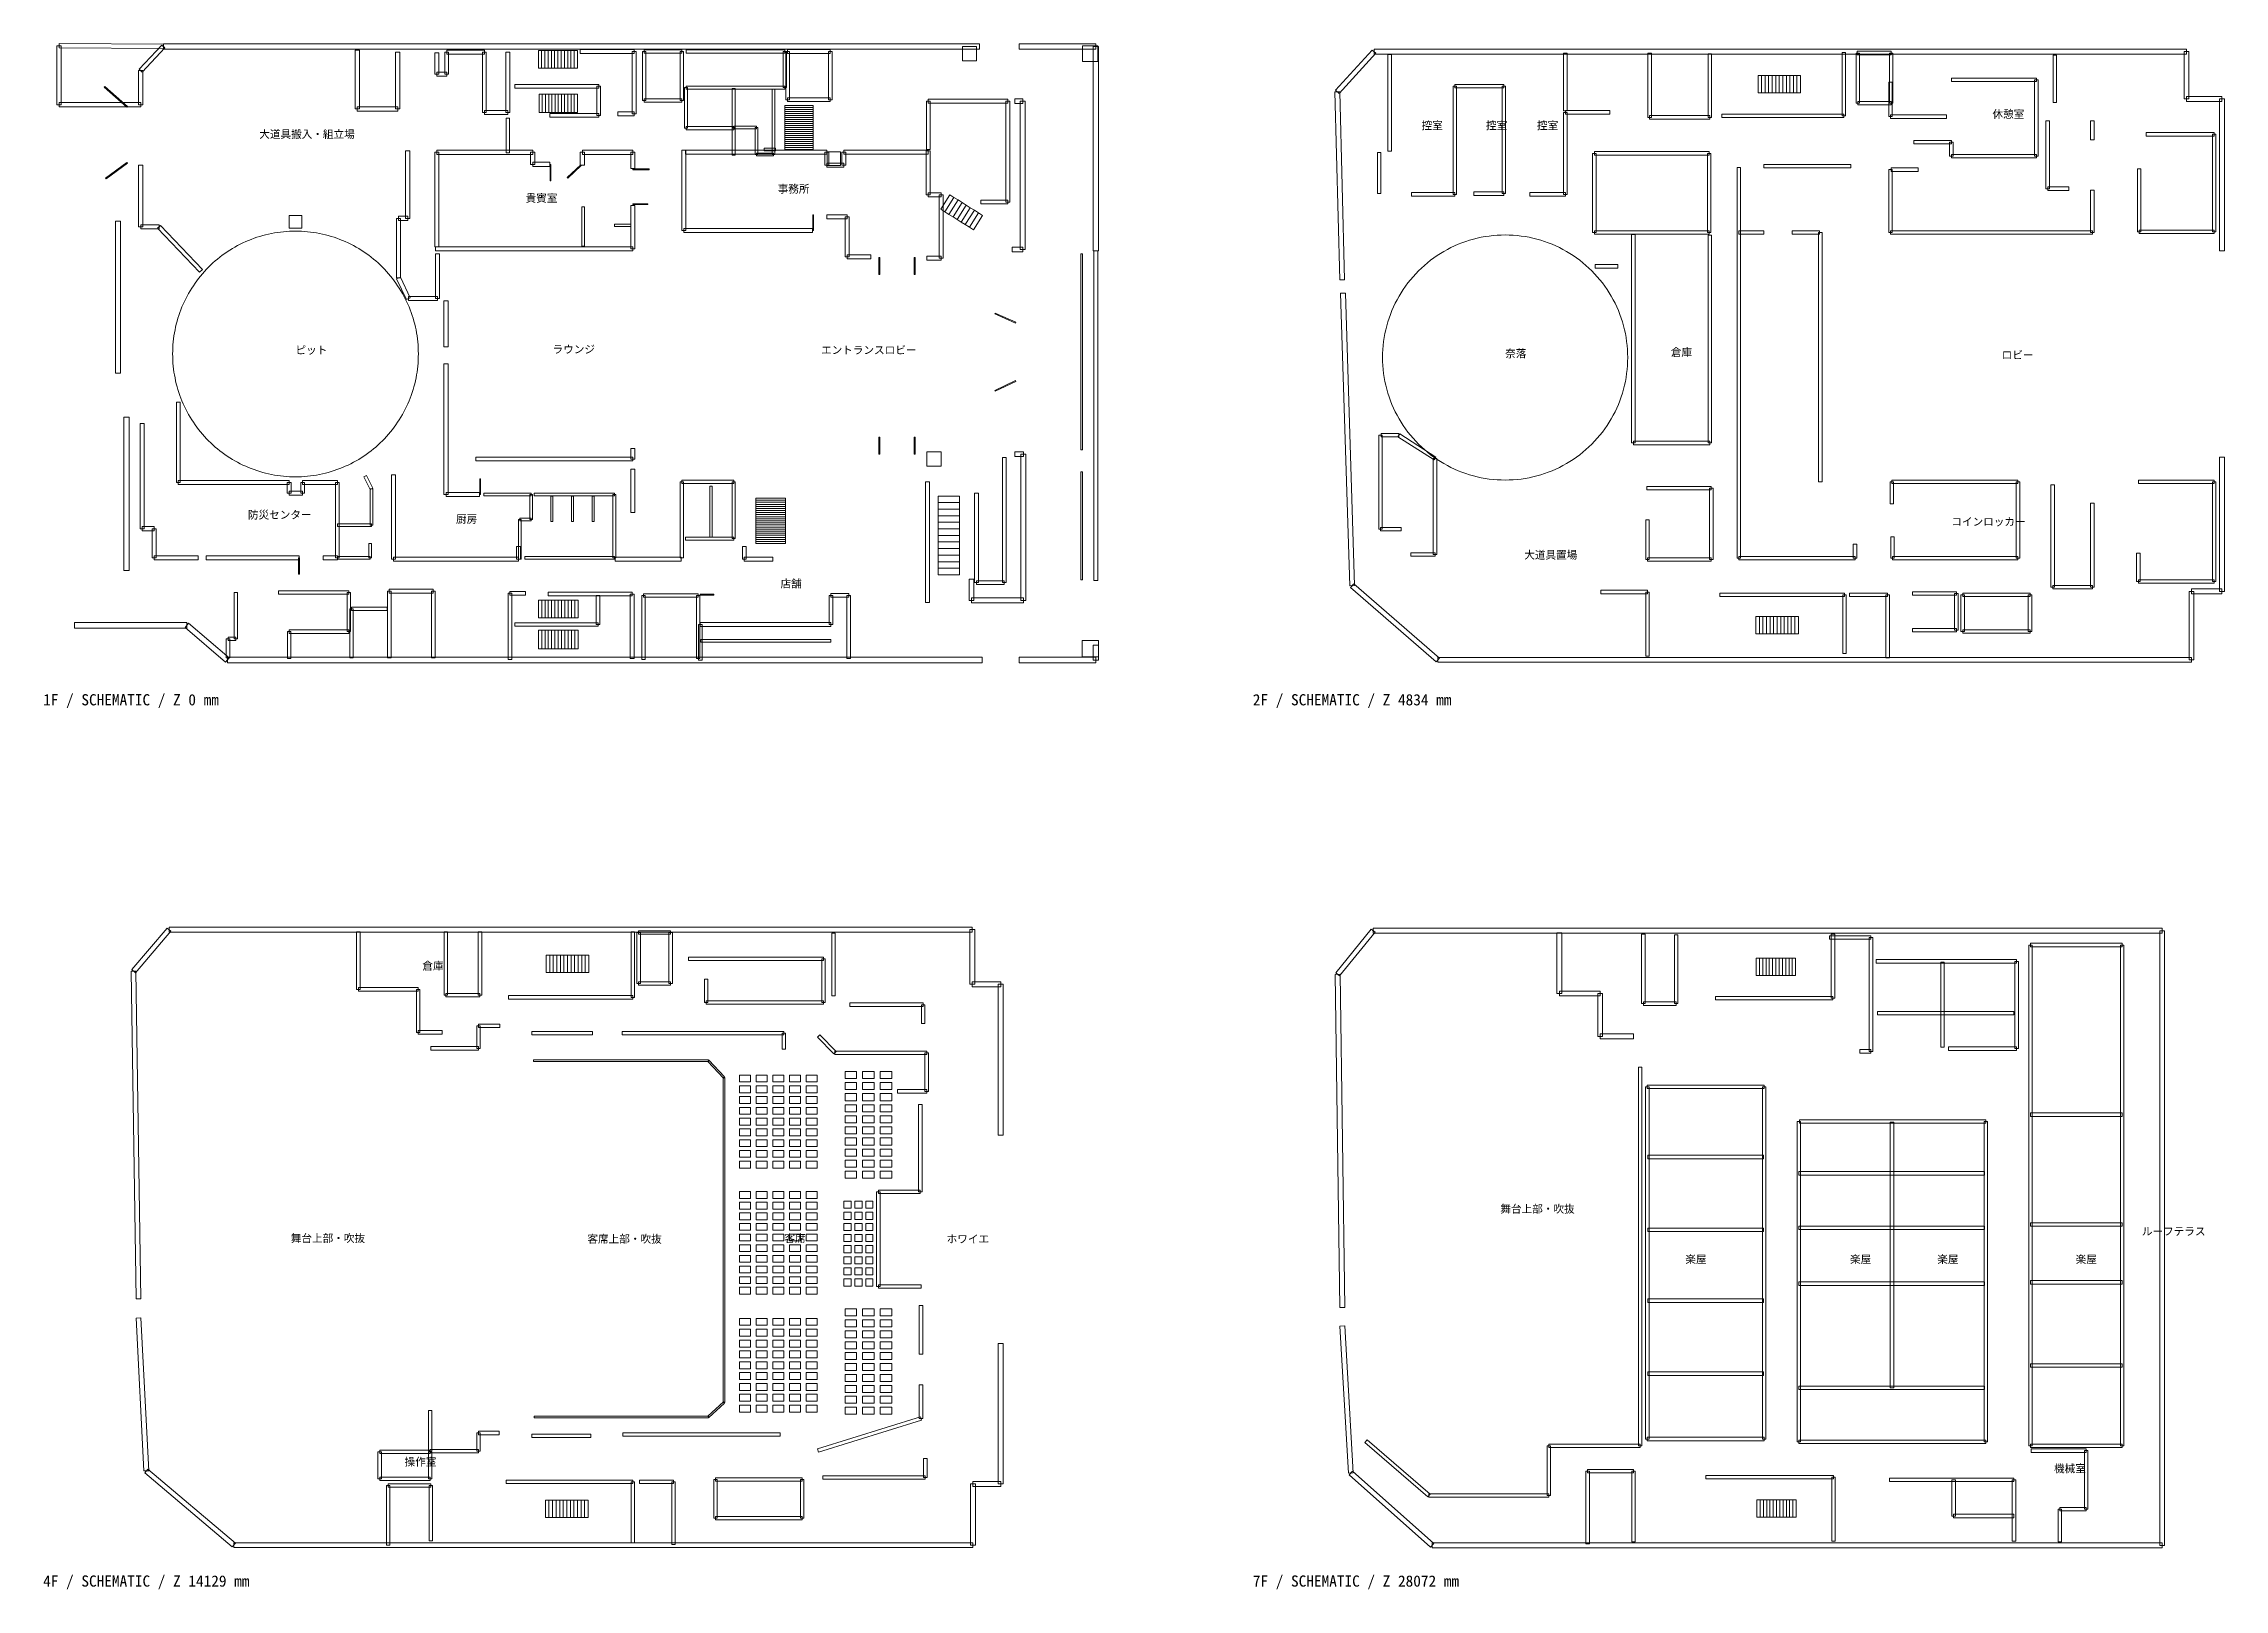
# Model space of a CAD drawing. Header units: millimetres. Extents: x -973 to 195309, y -53658 to 35796.
# Drawn here: x -973 to 125224, y -53658 to 35796 of the extents above; entities that cross this region are included whole.
import ezdxf

# ---------------------------------------------------------------- set-up
doc = ezdxf.new("R2010")
doc.units = ezdxf.units.MM
for name, color, linetype, lineweight, true_color in [('ANNOTATION', 7, 'Continuous', 18, 0x50555f), ('F01_COLUMNS', 7, 'Continuous', 18, 0x627990), ('F01_DOORS', 7, 'Continuous', 18, 0xb07c4b), ('F01_GLAZING', 7, 'Continuous', 18, 0x6eb1c9), ('F01_PIT', 7, 'Continuous', 18, 0x497a87), ('F01_ROOMS', 7, 'Continuous', 18, 0x50555f), ('F01_STAIRS', 7, 'Continuous', 18, 0x99a4b1), ('F01_WALLS', 7, 'Continuous', 18, 0xc4ccd5), ('F02_PIT', 7, 'Continuous', 18, 0x497a87), ('F02_ROOMS', 7, 'Continuous', 18, 0x50555f), ('F02_STAIRS', 7, 'Continuous', 18, 0x99a4b1), ('F02_WALLS', 7, 'Continuous', 18, 0xc4ccd5), ('F04_RAILS', 7, 'Continuous', 18, 0x627990), ('F04_ROOMS', 7, 'Continuous', 18, 0x50555f), ('F04_SEATING', 7, 'Continuous', 18, 0xac5052), ('F04_STAIRS', 7, 'Continuous', 18, 0x99a4b1), ('F04_WALLS', 7, 'Continuous', 18, 0xc4ccd5), ('F07_ROOMS', 7, 'Continuous', 18, 0x50555f), ('F07_STAIRS', 7, 'Continuous', 18, 0x99a4b1), ('F07_WALLS', 7, 'Continuous', 18, 0xc4ccd5)]:
    doc.layers.add(name, color=color, linetype=linetype, lineweight=lineweight, true_color=true_color)
doc.styles.add('JAPANESE', font='msgothic.ttc')

msp = doc.modelspace()

# ---------------------------------------------------------------- texts
at = {"layer": 'ANNOTATION', "style": 'JAPANESE'}
for s, p in [('1F / SCHEMATIC / Z 0 mm', (-1000, -2500)), ('2F / SCHEMATIC / Z 4834 mm', (69000, -2500)), ('4F / SCHEMATIC / Z 14129 mm', (-1000, -53500)), ('7F / SCHEMATIC / Z 28072 mm', (69000, -53500))]:
    msp.add_text(s, height=650, dxfattribs=at).set_placement(p)
at = {"layer": 'F01_ROOMS', "style": 'JAPANESE'}
for s, p in [('大道具搬入・組立場', (11507, 30329)), ('貴賓室', (26918, 26630)), ('事務所', (41507, 27164)), ('ピット', (13603, 17836)), ('ラウンジ', (28479, 17877)), ('エントランスロビー', (44014, 17836)), ('防災センター', (10849, 8301)), ('厨房', (22890, 8055)), ('店舗', (41671, 4315))]:
    msp.add_text(s, height=450, dxfattribs=at).set_placement(p)
at = {"layer": 'F02_ROOMS', "style": 'JAPANESE'}
for s, p in [('休憩室', (111803, 31489)), ('控室', (78766, 30835)), ('控室', (82496, 30835)), ('控室', (85447, 30835)), ('奈落', (83603, 17631)), ('倉庫', (93194, 17713)), ('ロビー', (112336, 17549)), ('コインロッカー', (109426, 7901)), ('大道具置場', (84709, 5980))]:
    msp.add_text(s, height=450, dxfattribs=at).set_placement(p)
at = {"layer": 'F04_ROOMS', "style": 'JAPANESE'}
for s, p in [('倉庫', (20945, -17798)), ('舞台上部・吹抜', (13330, -33563)), ('客席上部・吹抜', (30495, -33605)), ('客席', (41897, -33563)), ('ホワイエ', (51283, -33605)), ('操作室', (19916, -46504))]:
    msp.add_text(s, height=450, dxfattribs=at).set_placement(p)
at = {"layer": 'F07_ROOMS', "style": 'JAPANESE'}
for s, p in [('舞台上部・吹抜', (83327, -31866)), ('ルーフテラス', (120451, -33168)), ('楽屋', (94031, -34784)), ('楽屋', (103559, -34784)), ('楽屋', (108608, -34784)), ('楽屋', (116617, -34784)), ('機械室', (115364, -46890))]:
    msp.add_text(s, height=450, dxfattribs=at).set_placement(p)

# ---------------------------------------------------------------- linework, layer by layer
at = {"layer": 'F01_COLUMNS'}
for points in [[(52192, 34808), (53014, 34808), (53014, 35630), (52192, 35630), (52192, 34808)], [(59137, 34767), (60041, 34767), (60041, 35671), (59137, 35671), (59137, 34767)], [(44363, 28747), (45144, 28747), (45144, 29527), (44363, 29527), (44363, 28747)], [(13233, 25110), (13973, 25110), (13973, 25849), (13233, 25849), (13233, 25110)], [(50137, 11342), (50959, 11342), (50959, 12164), (50137, 12164), (50137, 11342)], [(59116, 308), (60062, 308), (60062, 1253), (59116, 1253), (59116, 308)]]:
    msp.add_lwpolyline(points, close=True, dxfattribs=at)
at = {"layer": 'F01_DOORS'}
for points in [[(3879, 32156), (2564, 33306), (2531, 33269), (3847, 32118), (3879, 32156)], [(3848, 28911), (2615, 28006), (2645, 27966), (3878, 28870), (3848, 28911)], [(28331, 28808), (28331, 27863), (28381, 27863), (28381, 28808), (28331, 28808)], [(30106, 28785), (29325, 28046), (29360, 28009), (30140, 28749), (30106, 28785)], [(33123, 28496), (34068, 28496), (34068, 28546), (33123, 28546), (33123, 28496)], [(33123, 26482), (33986, 26482), (33986, 26532), (33123, 26532), (33123, 26482)], [(43587, 24986), (43587, 25890), (43537, 25890), (43537, 24986), (43587, 24986)], [(47359, 23425), (47359, 22438), (47409, 22438), (47409, 23425), (47359, 23425)], [(49413, 23425), (49413, 22438), (49463, 22438), (49463, 23425), (49413, 23425)], [(55284, 19667), (54092, 20201), (54072, 20155), (55264, 19621), (55284, 19667)], [(55263, 16296), (54071, 15721), (54093, 15676), (55285, 16251), (55263, 16296)], [(47409, 12041), (47409, 13027), (47359, 13027), (47359, 12041), (47409, 12041)], [(49463, 12041), (49463, 13027), (49413, 13027), (49413, 12041), (49463, 12041)], [(24313, 9699), (24313, 10603), (24263, 10603), (24263, 9699), (24313, 9699)], [(13783, 6041), (13783, 5096), (13833, 5096), (13833, 6041), (13783, 6041)], [(37027, 3879), (37808, 3879), (37808, 3929), (37027, 3929), (37027, 3879)]]:
    msp.add_lwpolyline(points, close=True, dxfattribs=at)
at = {"layer": 'F01_GLAZING'}
for points in [[(59056, 23630), (59056, 12288), (59136, 12288), (59136, 23630), (59056, 23630)], [(59056, 11014), (59056, 4767), (59136, 4767), (59136, 11014), (59056, 11014)]]:
    msp.add_lwpolyline(points, close=True, dxfattribs=at)
at = {"layer": 'F01_PIT'}
msp.add_lwpolyline([(20712, 17836), (20710, 17661), (20704, 17487), (20693, 17313), (20678, 17139), (20659, 16965), (20635, 16792), (20608, 16620), (20576, 16449), (20540, 16278), (20499, 16108), (20455, 15939), (20406, 15772), (20353, 15605), (20297, 15440), (20236, 15277), (20171, 15115), (20102, 14955), (20030, 14796), (19953, 14639), (19873, 14484), (19789, 14331), (19701, 14181), (19609, 14032), (19514, 13886), (19415, 13742), (19313, 13600), (19208, 13462), (19099, 13325), (18986, 13192), (18871, 13061), (18752, 12933), (18630, 12808), (18505, 12687), (18377, 12568), (18247, 12452), (18113, 12340), (17977, 12231), (17838, 12125), (17696, 12023), (17553, 11924), (17406, 11829), (17258, 11738), (17107, 11650), (16954, 11566), (16799, 11485), (16642, 11409), (16484, 11336), (16323, 11267), (16161, 11202), (15998, 11142), (15833, 11085), (15667, 11032), (15499, 10984), (15330, 10939), (15160, 10899), (14990, 10863), (14818, 10831), (14646, 10803), (14473, 10779), (14300, 10760), (14126, 10745), (13952, 10735), (13777, 10728), (13603, 10726), (13428, 10728), (13254, 10735), (13080, 10745), (12906, 10760), (12732, 10779), (12560, 10803), (12387, 10831), (12216, 10863), (12045, 10899), (11875, 10939), (11707, 10984), (11539, 11032), (11373, 11085), (11208, 11142), (11044, 11202), (10882, 11267), (10722, 11336), (10563, 11409), (10406, 11485), (10251, 11566), (10098, 11650), (9948, 11738), (9799, 11829), (9653, 11924), (9509, 12023), (9368, 12125), (9229, 12231), (9092, 12340), (8959, 12452), (8828, 12568), (8700, 12687), (8576, 12808), (8454, 12933), (8335, 13061), (8219, 13192), (8107, 13325), (7998, 13462), (7892, 13600), (7790, 13742), (7691, 13886), (7596, 14032), (7505, 14181), (7417, 14331), (7333, 14484), (7252, 14639), (7176, 14796), (7103, 14955), (7034, 15115), (6970, 15277), (6909, 15440), (6852, 15605), (6799, 15772), (6751, 15939), (6706, 16108), (6666, 16278), (6630, 16449), (6598, 16620), (6570, 16792), (6547, 16965), (6527, 17139), (6512, 17313), (6502, 17487), (6495, 17661), (6493, 17836), (6495, 18010), (6502, 18184), (6512, 18359), (6527, 18532), (6547, 18706), (6570, 18879), (6598, 19051), (6630, 19223), (6666, 19393), (6706, 19563), (6751, 19732), (6799, 19899), (6852, 20066), (6909, 20231), (6970, 20394), (7034, 20556), (7103, 20717), (7176, 20875), (7252, 21032), (7333, 21187), (7417, 21340), (7505, 21491), (7596, 21639), (7691, 21785), (7790, 21929), (7892, 22071), (7998, 22210), (8107, 22346), (8219, 22479), (8335, 22610), (8454, 22738), (8576, 22863), (8700, 22985), (8828, 23103), (8959, 23219), (9092, 23331), (9229, 23440), (9368, 23546), (9509, 23648), (9653, 23747), (9799, 23842), (9948, 23934), (10098, 24022), (10251, 24106), (10406, 24186), (10563, 24263), (10722, 24335), (10882, 24404), (11044, 24469), (11208, 24530), (11373, 24586), (11539, 24639), (11707, 24688), (11875, 24732), (12045, 24772), (12216, 24809), (12387, 24841), (12560, 24868), (12732, 24892), (12906, 24911), (13080, 24926), (13254, 24937), (13428, 24943), (13603, 24945), (13777, 24943), (13952, 24937), (14126, 24926), (14300, 24911), (14473, 24892), (14646, 24868), (14818, 24841), (14990, 24809), (15160, 24772), (15330, 24732), (15499, 24688), (15667, 24639), (15833, 24586), (15998, 24530), (16161, 24469), (16323, 24404), (16484, 24335), (16642, 24263), (16799, 24186), (16954, 24106), (17107, 24022), (17258, 23934), (17406, 23842), (17553, 23747), (17696, 23648), (17838, 23546), (17977, 23440), (18113, 23331), (18247, 23219), (18377, 23103), (18505, 22985), (18630, 22863), (18752, 22738), (18871, 22610), (18986, 22479), (19099, 22346), (19208, 22210), (19313, 22071), (19415, 21929), (19514, 21785), (19609, 21639), (19701, 21491), (19789, 21340), (19873, 21187), (19953, 21032), (20030, 20875), (20102, 20717), (20171, 20556), (20236, 20394), (20297, 20231), (20353, 20066), (20406, 19899), (20455, 19732), (20499, 19563), (20540, 19393), (20576, 19223), (20608, 19051), (20635, 18879), (20659, 18706), (20678, 18532), (20693, 18359), (20704, 18184), (20710, 18010), (20712, 17836)], close=True, dxfattribs=at)
at = {"layer": 'F01_STAIRS'}
for points in [[(27658, 34377), (27846, 34377), (27846, 35404), (27658, 35404), (27658, 34377)], [(27846, 34377), (28034, 34377), (28034, 35404), (27846, 35404), (27846, 34377)], [(28034, 34377), (28223, 34377), (28223, 35404), (28034, 35404), (28034, 34377)], [(28223, 34377), (28411, 34377), (28411, 35404), (28223, 35404), (28223, 34377)], [(28411, 34377), (28599, 34377), (28599, 35404), (28411, 35404), (28411, 34377)], [(28599, 34377), (28788, 34377), (28788, 35404), (28599, 35404), (28599, 34377)], [(28788, 34377), (28976, 34377), (28976, 35404), (28788, 35404), (28788, 34377)], [(28976, 34377), (29164, 34377), (29164, 35404), (28976, 35404), (28976, 34377)], [(29164, 34377), (29353, 34377), (29353, 35404), (29164, 35404), (29164, 34377)], [(29353, 34377), (29541, 34377), (29541, 35404), (29353, 35404), (29353, 34377)], [(29541, 34377), (29729, 34377), (29729, 35404), (29541, 35404), (29541, 34377)], [(29729, 34377), (29918, 34377), (29918, 35404), (29729, 35404), (29729, 34377)], [(27884, 32877), (27699, 32877), (27699, 31808), (27884, 31808), (27884, 32877)], [(28068, 32877), (27884, 32877), (27884, 31808), (28068, 31808), (28068, 32877)], [(28253, 32877), (28068, 32877), (28068, 31808), (28253, 31808), (28253, 32877)], [(28438, 32877), (28253, 32877), (28253, 31808), (28438, 31808), (28438, 32877)], [(28623, 32877), (28438, 32877), (28438, 31808), (28623, 31808), (28623, 32877)], [(28808, 32877), (28623, 32877), (28623, 31808), (28808, 31808), (28808, 32877)], [(28993, 32877), (28808, 32877), (28808, 31808), (28993, 31808), (28993, 32877)], [(29178, 32877), (28993, 32877), (28993, 31808), (29178, 31808), (29178, 32877)], [(29363, 32877), (29178, 32877), (29178, 31808), (29363, 31808), (29363, 32877)], [(29548, 32877), (29363, 32877), (29363, 31808), (29548, 31808), (29548, 32877)], [(29733, 32877), (29548, 32877), (29548, 31808), (29733, 31808), (29733, 32877)], [(29918, 32877), (29733, 32877), (29733, 31808), (29918, 31808), (29918, 32877)], [(41918, 32219), (41918, 32103), (43562, 32103), (43562, 32219), (41918, 32219)], [(41918, 32103), (41918, 31988), (43562, 31988), (43562, 32103), (41918, 32103)], [(41918, 31988), (41918, 31872), (43562, 31872), (43562, 31988), (41918, 31988)], [(41918, 31872), (41918, 31756), (43562, 31756), (43562, 31872), (41918, 31872)], [(41918, 31756), (41918, 31640), (43562, 31640), (43562, 31756), (41918, 31756)], [(41918, 31640), (41918, 31524), (43562, 31524), (43562, 31640), (41918, 31640)], [(41918, 31524), (41918, 31408), (43562, 31408), (43562, 31524), (41918, 31524)], [(41918, 31408), (41918, 31293), (43562, 31293), (43562, 31408), (41918, 31408)], [(41918, 31293), (41918, 31177), (43562, 31177), (43562, 31293), (41918, 31293)], [(41918, 31177), (41918, 31061), (43562, 31061), (43562, 31177), (41918, 31177)], [(41918, 31061), (41918, 30945), (43562, 30945), (43562, 31061), (41918, 31061)], [(41918, 30945), (41918, 30829), (43562, 30829), (43562, 30945), (41918, 30945)], [(41918, 30829), (41918, 30714), (43562, 30714), (43562, 30829), (41918, 30829)], [(41918, 30714), (41918, 30598), (43562, 30598), (43562, 30714), (41918, 30714)], [(41918, 30598), (41918, 30482), (43562, 30482), (43562, 30598), (41918, 30598)], [(41918, 30482), (41918, 30366), (43562, 30366), (43562, 30482), (41918, 30482)], [(41918, 30366), (41918, 30250), (43562, 30250), (43562, 30366), (41918, 30366)], [(41918, 30250), (41918, 30134), (43562, 30134), (43562, 30250), (41918, 30250)], [(41918, 30134), (41918, 30019), (43562, 30019), (43562, 30134), (41918, 30134)], [(41918, 30019), (41918, 29903), (43562, 29903), (43562, 30019), (41918, 30019)], [(41918, 29903), (41918, 29787), (43562, 29787), (43562, 29903), (41918, 29903)], [(41918, 29787), (41918, 29671), (43562, 29671), (43562, 29787), (41918, 29787)], [(50942, 26213), (51179, 26064), (51705, 26898), (51468, 27047), (50942, 26213)], [(51179, 26064), (51415, 25915), (51941, 26749), (51705, 26898), (51179, 26064)], [(51415, 25915), (51651, 25766), (52177, 26600), (51941, 26749), (51415, 25915)], [(51651, 25766), (51888, 25617), (52414, 26451), (52177, 26600), (51651, 25766)], [(51888, 25617), (52124, 25468), (52650, 26302), (52414, 26451), (51888, 25617)], [(52124, 25468), (52360, 25319), (52886, 26153), (52650, 26302), (52124, 25468)], [(52360, 25319), (52597, 25170), (53123, 26004), (52886, 26153), (52360, 25319)], [(52597, 25170), (52833, 25021), (53359, 25856), (53123, 26004), (52597, 25170)], [(40233, 9493), (40233, 9374), (41959, 9374), (41959, 9493), (40233, 9493)], [(40233, 9374), (40233, 9254), (41959, 9254), (41959, 9374), (40233, 9374)], [(40233, 9254), (40233, 9134), (41959, 9134), (41959, 9254), (40233, 9254)], [(40233, 9134), (40233, 9015), (41959, 9015), (41959, 9134), (40233, 9134)], [(40233, 9015), (40233, 8895), (41959, 8895), (41959, 9015), (40233, 9015)], [(40233, 8895), (40233, 8776), (41959, 8776), (41959, 8895), (40233, 8895)], [(52027, 9236), (52027, 9616), (50795, 9616), (50795, 9236), (52027, 9236)], [(52027, 8856), (52027, 9236), (50795, 9236), (50795, 8856), (52027, 8856)], [(52027, 8476), (52027, 8856), (50795, 8856), (50795, 8476), (52027, 8476)], [(40233, 8776), (40233, 8656), (41959, 8656), (41959, 8776), (40233, 8776)], [(40233, 8656), (40233, 8537), (41959, 8537), (41959, 8656), (40233, 8656)], [(40233, 8537), (40233, 8417), (41959, 8417), (41959, 8537), (40233, 8537)], [(40233, 8417), (40233, 8298), (41959, 8298), (41959, 8417), (40233, 8417)], [(40233, 8298), (40233, 8178), (41959, 8178), (41959, 8298), (40233, 8298)], [(40233, 8178), (40233, 8059), (41959, 8059), (41959, 8178), (40233, 8178)], [(40233, 8059), (40233, 7939), (41959, 7939), (41959, 8059), (40233, 8059)], [(40233, 7939), (40233, 7819), (41959, 7819), (41959, 7939), (40233, 7939)], [(40233, 7819), (40233, 7700), (41959, 7700), (41959, 7819), (40233, 7819)], [(40233, 7700), (40233, 7580), (41959, 7580), (41959, 7700), (40233, 7700)], [(40233, 7580), (40233, 7461), (41959, 7461), (41959, 7580), (40233, 7580)], [(52027, 8096), (52027, 8476), (50795, 8476), (50795, 8096), (52027, 8096)], [(52027, 7716), (52027, 8096), (50795, 8096), (50795, 7716), (52027, 7716)], [(52027, 7336), (52027, 7716), (50795, 7716), (50795, 7336), (52027, 7336)], [(40233, 7461), (40233, 7341), (41959, 7341), (41959, 7461), (40233, 7461)], [(40233, 7341), (40233, 7222), (41959, 7222), (41959, 7341), (40233, 7341)], [(40233, 7222), (40233, 7102), (41959, 7102), (41959, 7222), (40233, 7222)], [(40233, 7102), (40233, 6983), (41959, 6983), (41959, 7102), (40233, 7102)], [(40233, 6983), (40233, 6863), (41959, 6863), (41959, 6983), (40233, 6983)], [(52027, 6955), (52027, 7336), (50795, 7336), (50795, 6955), (52027, 6955)], [(52027, 6575), (52027, 6955), (50795, 6955), (50795, 6575), (52027, 6575)], [(52027, 6195), (52027, 6575), (50795, 6575), (50795, 6195), (52027, 6195)], [(52027, 5815), (52027, 6195), (50795, 6195), (50795, 5815), (52027, 5815)], [(52027, 5435), (52027, 5815), (50795, 5815), (50795, 5435), (52027, 5435)], [(52027, 5055), (52027, 5435), (50795, 5435), (50795, 5055), (52027, 5055)], [(27849, 3596), (27658, 3596), (27658, 2568), (27849, 2568), (27849, 3596)], [(28041, 3596), (27849, 3596), (27849, 2568), (28041, 2568), (28041, 3596)], [(28233, 3596), (28041, 3596), (28041, 2568), (28233, 2568), (28233, 3596)], [(28425, 3596), (28233, 3596), (28233, 2568), (28425, 2568), (28425, 3596)], [(28616, 3596), (28425, 3596), (28425, 2568), (28616, 2568), (28616, 3596)], [(28808, 3596), (28616, 3596), (28616, 2568), (28808, 2568), (28808, 3596)], [(29000, 3596), (28808, 3596), (28808, 2568), (29000, 2568), (29000, 3596)], [(29192, 3596), (29000, 3596), (29000, 2568), (29192, 2568), (29192, 3596)], [(29384, 3596), (29192, 3596), (29192, 2568), (29384, 2568), (29384, 3596)], [(29575, 3596), (29384, 3596), (29384, 2568), (29575, 2568), (29575, 3596)], [(29767, 3596), (29575, 3596), (29575, 2568), (29767, 2568), (29767, 3596)], [(29959, 3596), (29767, 3596), (29767, 2568), (29959, 2568), (29959, 3596)], [(27658, 781), (27849, 781), (27849, 1849), (27658, 1849), (27658, 781)], [(27849, 781), (28041, 781), (28041, 1849), (27849, 1849), (27849, 781)], [(28041, 781), (28233, 781), (28233, 1849), (28041, 1849), (28041, 781)], [(28233, 781), (28425, 781), (28425, 1849), (28233, 1849), (28233, 781)], [(28425, 781), (28616, 781), (28616, 1849), (28425, 1849), (28425, 781)], [(28616, 781), (28808, 781), (28808, 1849), (28616, 1849), (28616, 781)], [(28808, 781), (29000, 781), (29000, 1849), (28808, 1849), (28808, 781)], [(29000, 781), (29192, 781), (29192, 1849), (29000, 1849), (29000, 781)], [(29192, 781), (29384, 781), (29384, 1849), (29192, 1849), (29192, 781)], [(29384, 781), (29575, 781), (29575, 1849), (29384, 1849), (29384, 781)], [(29575, 781), (29767, 781), (29767, 1849), (29575, 1849), (29575, 781)], [(29767, 781), (29959, 781), (29959, 1849), (29767, 1849), (29767, 781)]]:
    msp.add_lwpolyline(points, close=True, dxfattribs=at)
at = {"layer": 'F01_WALLS'}
for points in [[(43, 32260), (43, 35671), (-207, 35671), (-207, 32260), (43, 32260)], [(-83, 35546), (5958, 35505), (5960, 35755), (-81, 35796), (-83, 35546)], [(5868, 35716), (4553, 34319), (4735, 34147), (6050, 35544), (5868, 35716)], [(5959, 35470), (53178, 35470), (53178, 35790), (5959, 35790), (5959, 35470)], [(17053, 35425), (17053, 32014), (17303, 32014), (17303, 35425), (17053, 35425)], [(22356, 35191), (24534, 35191), (24534, 35411), (22356, 35411), (22356, 35191)], [(30082, 35227), (33205, 35227), (33205, 35457), (30082, 35457), (30082, 35227)], [(33090, 35342), (33090, 31726), (33320, 31726), (33320, 35342), (33090, 35342)], [(33871, 32507), (33871, 35342), (33691, 35342), (33691, 32507), (33871, 32507)], [(33781, 35252), (35959, 35252), (35959, 35432), (33781, 35432), (33781, 35252)], [(35869, 35342), (35869, 32507), (36049, 32507), (36049, 35342), (35869, 35342)], [(36205, 35252), (41918, 35252), (41918, 35432), (36205, 35432), (36205, 35252)], [(41828, 35342), (41828, 33247), (42008, 33247), (42008, 35342), (41828, 35342)], [(42192, 32548), (42192, 35342), (41972, 35342), (41972, 32548), (42192, 32548)], [(42082, 35232), (44548, 35232), (44548, 35452), (42082, 35452), (42082, 35232)], [(44438, 35342), (44438, 32548), (44658, 32548), (44658, 35342), (44438, 35342)], [(55479, 35470), (59918, 35470), (59918, 35790), (55479, 35790), (55479, 35470)], [(59758, 35630), (59758, 23795), (60078, 23795), (60078, 35630), (59758, 35630)], [(4519, 34233), (4519, 32260), (4769, 32260), (4769, 34233), (4519, 34233)], [(19646, 32014), (19646, 35301), (19396, 35301), (19396, 32014), (19646, 32014)], [(21671, 35260), (21671, 34027), (21891, 34027), (21891, 35260), (21671, 35260)], [(21781, 33917), (22356, 33917), (22356, 34137), (21781, 34137), (21781, 33917)], [(22466, 34027), (22466, 35301), (22246, 35301), (22246, 34027), (22466, 34027)], [(24424, 35301), (24424, 31808), (24644, 31808), (24644, 35301), (24424, 35301)], [(26000, 31808), (26000, 35301), (25780, 35301), (25780, 31808), (26000, 31808)], [(26301, 33219), (31151, 33219), (31151, 33439), (26301, 33439), (26301, 33219)], [(31041, 33329), (31041, 31644), (31261, 31644), (31261, 33329), (31041, 33329)], [(36115, 33247), (36115, 30904), (36295, 30904), (36295, 33247), (36115, 33247)], [(41918, 33337), (36205, 33337), (36205, 33157), (41918, 33157), (41918, 33337)], [(39049, 30904), (39049, 33205), (38869, 33205), (38869, 30904), (39049, 30904)], [(41180, 33164), (41180, 29384), (41340, 29384), (41340, 33164), (41180, 33164)], [(4644, 32385), (-82, 32385), (-82, 32135), (4644, 32135), (4644, 32385)], [(17178, 31889), (19521, 31889), (19521, 32139), (17178, 32139), (17178, 31889)], [(24534, 31698), (25890, 31698), (25890, 31918), (24534, 31918), (24534, 31698)], [(31151, 31754), (28315, 31754), (28315, 31534), (31151, 31534), (31151, 31754)], [(33205, 31841), (32260, 31841), (32260, 31611), (33205, 31611), (33205, 31841)], [(35959, 32597), (33781, 32597), (33781, 32417), (35959, 32417), (35959, 32597)], [(44548, 32658), (42082, 32658), (42082, 32438), (44548, 32438), (44548, 32658)], [(50329, 29671), (50329, 32466), (50109, 32466), (50109, 29671), (50329, 29671)], [(50219, 32356), (54822, 32356), (54822, 32576), (50219, 32576), (50219, 32356)], [(54712, 32466), (54712, 26630), (54932, 26630), (54932, 32466), (54712, 32466)], [(55233, 32326), (55685, 32326), (55685, 32606), (55233, 32606), (55233, 32326)], [(55545, 32466), (55545, 23877), (55825, 23877), (55825, 32466), (55545, 32466)], [(25790, 31479), (25790, 29466), (25990, 29466), (25990, 31479), (25790, 31479)], [(36205, 30814), (38959, 30814), (38959, 30994), (36205, 30994), (36205, 30814)], [(38879, 30945), (38879, 29342), (39039, 29342), (39039, 30945), (38879, 30945)], [(40274, 31025), (38959, 31025), (38959, 30865), (40274, 30865), (40274, 31025)], [(40354, 29384), (40354, 30945), (40194, 30945), (40194, 29384), (40354, 29384)], [(19976, 29589), (19976, 25685), (20216, 25685), (20216, 29589), (19976, 29589)], [(21901, 24041), (21901, 29507), (21661, 29507), (21661, 24041), (21901, 24041)], [(21781, 29387), (27329, 29387), (27329, 29627), (21781, 29627), (21781, 29387)], [(27209, 29507), (27209, 28808), (27449, 28808), (27449, 29507), (27209, 29507)], [(30325, 28767), (30325, 29507), (30085, 29507), (30085, 28767), (30325, 28767)], [(30205, 29387), (33123, 29387), (33123, 29627), (30205, 29627), (30205, 29387)], [(33003, 29507), (33003, 28562), (33243, 28562), (33243, 29507), (33003, 29507)], [(35967, 29630), (35967, 24986), (36197, 24986), (36197, 29630), (35967, 29630)], [(36164, 29392), (44342, 29392), (44342, 29622), (36164, 29622), (36164, 29392)], [(41260, 29464), (40274, 29464), (40274, 29304), (41260, 29304), (41260, 29464)], [(40726, 29591), (41384, 29591), (41384, 29751), (40726, 29751), (40726, 29591)], [(44227, 29507), (44227, 28767), (44457, 28767), (44457, 29507), (44227, 29507)], [(45444, 28767), (45444, 29507), (45214, 29507), (45214, 28767), (45444, 28767)], [(45329, 29392), (50219, 29392), (50219, 29622), (45329, 29622), (45329, 29392)], [(50104, 29589), (50104, 27041), (50334, 27041), (50334, 29589), (50104, 29589)], [(4524, 28767), (4524, 25192), (4764, 25192), (4764, 28767), (4524, 28767)], [(27329, 28688), (28315, 28688), (28315, 28928), (27329, 28928), (27329, 28688)], [(44342, 28652), (45329, 28652), (45329, 28882), (44342, 28882), (44342, 28652)], [(50219, 26926), (50959, 26926), (50959, 27156), (50219, 27156), (50219, 26926)], [(50844, 27041), (50844, 23384), (51074, 23384), (51074, 27041), (50844, 27041)], [(54822, 26740), (53260, 26740), (53260, 26520), (54822, 26520), (54822, 26740)], [(3179, 25521), (3179, 16726), (3479, 16726), (3479, 25521), (3179, 25521)], [(4644, 25072), (5712, 25072), (5712, 25312), (4644, 25312), (4644, 25072)], [(5625, 25109), (8050, 22561), (8224, 22727), (5799, 25275), (5625, 25109)], [(19442, 25685), (19442, 22233), (19682, 22233), (19682, 25685), (19442, 25685)], [(20096, 25805), (19562, 25805), (19562, 25565), (20096, 25565), (20096, 25805)], [(30177, 26342), (30177, 24082), (30317, 24082), (30317, 26342), (30177, 26342)], [(32055, 25204), (33000, 25204), (33000, 25344), (32055, 25344), (32055, 25204)], [(33003, 26425), (33003, 23918), (33243, 23918), (33243, 26425), (33003, 26425)], [(44342, 25652), (45534, 25652), (45534, 25882), (44342, 25882), (44342, 25652)], [(45419, 25767), (45419, 23466), (45649, 23466), (45649, 25767), (45419, 25767)], [(33123, 24038), (21699, 24038), (21699, 23798), (33123, 23798), (33123, 24038)], [(36082, 24871), (43521, 24871), (43521, 25101), (36082, 25101), (36082, 24871)], [(55685, 24017), (55068, 24017), (55068, 23737), (55685, 23737), (55685, 24017)], [(21942, 21041), (21942, 23630), (21702, 23630), (21702, 21041), (21942, 21041)], [(45534, 23351), (46890, 23351), (46890, 23581), (45534, 23581), (45534, 23351)], [(50959, 23499), (50137, 23499), (50137, 23269), (50959, 23269), (50959, 23499)], [(59798, 23795), (59798, 4726), (60038, 4726), (60038, 23795), (59798, 23795)], [(19454, 22181), (20029, 20989), (20245, 21093), (19670, 22285), (19454, 22181)], [(20137, 20921), (21822, 20921), (21822, 21161), (20137, 21161), (20137, 20921)], [(22195, 20918), (22195, 18247), (22435, 18247), (22435, 20918), (22195, 20918)], [(22195, 17260), (22195, 9699), (22435, 9699), (22435, 17260), (22195, 17260)], [(3672, 14178), (3672, 5301), (3972, 5301), (3972, 14178), (3672, 14178)], [(6932, 10397), (6932, 15041), (6712, 15041), (6712, 10397), (6932, 10397)], [(4606, 13808), (4606, 7726), (4846, 7726), (4846, 13808), (4606, 13808)], [(24041, 11643), (33123, 11643), (33123, 11863), (24041, 11863), (24041, 11643)], [(33233, 11753), (33233, 12370), (33013, 12370), (33013, 11753), (33233, 11753)], [(54726, 4603), (54726, 11836), (54506, 11836), (54506, 4603), (54726, 4603)], [(55233, 11901), (55726, 11901), (55726, 12181), (55233, 12181), (55233, 11901)], [(55586, 12041), (55586, 3575), (55866, 3575), (55866, 12041), (55586, 12041)], [(13233, 10507), (6822, 10507), (6822, 10287), (13233, 10287), (13233, 10507)], [(13343, 9781), (13343, 10397), (13123, 10397), (13123, 9781), (13343, 9781)], [(13904, 10397), (13904, 9781), (14124, 9781), (14124, 10397), (13904, 10397)], [(16027, 10507), (14014, 10507), (14014, 10287), (16027, 10287), (16027, 10507)], [(16137, 6041), (16137, 10397), (15917, 10397), (15917, 6041), (16137, 6041)], [(18072, 10063), (17702, 10803), (17559, 10731), (17928, 9992), (18072, 10063)], [(19164, 10849), (19164, 5959), (19384, 5959), (19384, 10849), (19164, 10849)], [(33013, 11178), (33013, 8671), (33233, 8671), (33233, 11178), (33013, 11178)], [(36049, 6041), (36049, 10438), (35869, 10438), (35869, 6041), (36049, 6041)], [(35959, 10348), (38959, 10348), (38959, 10528), (35959, 10528), (35959, 10348)], [(37574, 10192), (37574, 7233), (37714, 7233), (37714, 10192), (37574, 10192)], [(38869, 10438), (38869, 7151), (39049, 7151), (39049, 10438), (38869, 10438)], [(50058, 10438), (50058, 3452), (50298, 3452), (50298, 10438), (50058, 10438)], [(14014, 9891), (13233, 9891), (13233, 9671), (14014, 9671), (14014, 9891)], [(18080, 7932), (18080, 10027), (17920, 10027), (17920, 7932), (18080, 7932)], [(22315, 9579), (24247, 9579), (24247, 9819), (22315, 9819), (22315, 9579)], [(24493, 9619), (27247, 9619), (27247, 9779), (24493, 9779), (24493, 9619)], [(27167, 9699), (27167, 8260), (27327, 8260), (27327, 9699), (27167, 9699)], [(27411, 9619), (32055, 9619), (32055, 9779), (27411, 9779), (27411, 9619)], [(28378, 9616), (28378, 8137), (28498, 8137), (28498, 9616), (28378, 9616)], [(29570, 9616), (29570, 8137), (29690, 8137), (29690, 9616), (29570, 9616)], [(30762, 9616), (30762, 8137), (30882, 8137), (30882, 9616), (30762, 9616)], [(31975, 9699), (31975, 6041), (32135, 6041), (32135, 9699), (31975, 9699)], [(52904, 9781), (52904, 4603), (53124, 4603), (53124, 9781), (52904, 9781)], [(4726, 7606), (5425, 7606), (5425, 7846), (4726, 7846), (4726, 7606)], [(5305, 7726), (5305, 6041), (5545, 6041), (5545, 7726), (5305, 7726)], [(16027, 7852), (18000, 7852), (18000, 8012), (16027, 8012), (16027, 7852)], [(26509, 8260), (26509, 5959), (26669, 5959), (26669, 8260), (26509, 8260)], [(27247, 8340), (26589, 8340), (26589, 8180), (27247, 8180), (27247, 8340)], [(17998, 6041), (17998, 6863), (17838, 6863), (17838, 6041), (17998, 6041)], [(26617, 5959), (26617, 6699), (26397, 6699), (26397, 5959), (26617, 5959)], [(38959, 7241), (36164, 7241), (36164, 7061), (38959, 7061), (38959, 7241)], [(39465, 6699), (39465, 5959), (39685, 5959), (39685, 6699), (39465, 6699)], [(5425, 5921), (7973, 5921), (7973, 6161), (5425, 6161), (5425, 5921)], [(8425, 5931), (13808, 5931), (13808, 6151), (8425, 6151), (8425, 5931)], [(15205, 5931), (16027, 5931), (16027, 6151), (15205, 6151), (15205, 5931)], [(16027, 5961), (17918, 5961), (17918, 6121), (16027, 6121), (16027, 5961)], [(19274, 5849), (26507, 5849), (26507, 6069), (19274, 6069), (19274, 5849)], [(32055, 6121), (26877, 6121), (26877, 5961), (32055, 5961), (32055, 6121)], [(32096, 5849), (35918, 5849), (35918, 6069), (32096, 6069), (32096, 5849)], [(39575, 5849), (41219, 5849), (41219, 6069), (39575, 6069), (39575, 5849)], [(10251, 1356), (10251, 4027), (10051, 4027), (10051, 1356), (10251, 1356)], [(12616, 3927), (16685, 3927), (16685, 4127), (12616, 4127), (12616, 3927)], [(16585, 4027), (16585, 1767), (16785, 1767), (16785, 4027), (16585, 4027)], [(19137, 247), (19137, 4110), (18917, 4110), (18917, 247), (19137, 247)], [(19027, 4000), (21575, 4000), (21575, 4220), (19027, 4220), (19027, 4000)], [(21465, 4110), (21465, 247), (21685, 247), (21685, 4110), (21465, 4110)], [(26124, 164), (26124, 3986), (25904, 3986), (25904, 164), (26124, 164)], [(26014, 3876), (26918, 3876), (26918, 4096), (26014, 4096), (26014, 3876)], [(28233, 3835), (33082, 3835), (33082, 4055), (28233, 4055), (28233, 3835)], [(31210, 2178), (31210, 3863), (31010, 3863), (31010, 2178), (31210, 2178)], [(32972, 3945), (32972, 205), (33192, 205), (33192, 3945), (32972, 3945)], [(33840, 164), (33840, 3863), (33640, 3863), (33640, 164), (33840, 164)], [(33740, 3763), (36904, 3763), (36904, 3963), (33740, 3963), (33740, 3763)], [(36804, 3863), (36804, 205), (37004, 205), (37004, 3863), (36804, 3863)], [(44699, 2178), (44699, 3863), (44479, 3863), (44479, 2178), (44699, 2178)], [(44589, 3753), (45616, 3753), (45616, 3973), (44589, 3973), (44589, 3753)], [(45506, 3863), (45506, 205), (45726, 205), (45726, 3863), (45506, 3863)], [(52866, 3575), (52866, 4808), (52586, 4808), (52586, 3575), (52866, 3575)], [(53014, 4493), (54616, 4493), (54616, 4713), (53014, 4713), (53014, 4493)], [(16949, 247), (16949, 3082), (16749, 3082), (16749, 247), (16949, 247)], [(16849, 2982), (18904, 2982), (18904, 3182), (16849, 3182), (16849, 2982)], [(55726, 3715), (52726, 3715), (52726, 3435), (55726, 3435), (55726, 3715)], [(7315, 2297), (822, 2297), (822, 1977), (7315, 1977), (7315, 2297)], [(9762, 245), (7419, 2258), (7211, 2016), (9553, 2), (9762, 245)], [(9799, 247), (9799, 1356), (9599, 1356), (9599, 247), (9799, 247)], [(9699, 1256), (10151, 1256), (10151, 1456), (9699, 1456), (9699, 1256)], [(13133, 1767), (13133, 205), (13333, 205), (13333, 1767), (13133, 1767)], [(16685, 1867), (13233, 1867), (13233, 1667), (16685, 1667), (16685, 1867)], [(26301, 2078), (31110, 2078), (31110, 2278), (26301, 2278), (26301, 2078)], [(37137, 123), (37137, 2178), (36917, 2178), (36917, 123), (37137, 123)], [(37027, 2068), (44589, 2068), (44589, 2288), (37027, 2288), (37027, 2068)], [(37068, 1163), (44589, 1163), (44589, 1303), (37068, 1303), (37068, 1163)], [(53342, 283), (9658, 283), (9658, -37), (53342, -37), (53342, 283)], [(59918, 283), (55479, 283), (55479, -37), (59918, -37), (59918, 283)], [(59758, 986), (59758, 123), (60078, 123), (60078, 986), (59758, 986)]]:
    msp.add_lwpolyline(points, close=True, dxfattribs=at)
at = {"layer": 'F02_PIT'}
msp.add_lwpolyline([(90694, 17631), (90690, 17399), (90679, 17167), (90660, 16936), (90633, 16705), (90599, 16476), (90558, 16247), (90509, 16021), (90452, 15795), (90389, 15572), (90318, 15351), (90239, 15133), (90154, 14917), (90062, 14704), (89963, 14494), (89857, 14288), (89744, 14085), (89625, 13886), (89499, 13691), (89367, 13500), (89229, 13314), (89084, 13132), (88934, 12955), (88778, 12783), (88617, 12617), (88450, 12455), (88278, 12299), (88101, 12149), (87920, 12005), (87733, 11867), (87542, 11735), (87347, 11609), (87148, 11490), (86945, 11377), (86739, 11271), (86529, 11172), (86316, 11079), (86101, 10994), (85882, 10916), (85661, 10845), (85438, 10781), (85213, 10725), (84986, 10676), (84758, 10634), (84528, 10600), (84298, 10574), (84067, 10555), (83835, 10543), (83603, 10540), (83371, 10543), (83139, 10555), (82908, 10574), (82677, 10600), (82448, 10634), (82219, 10676), (81993, 10725), (81767, 10781), (81544, 10845), (81323, 10916), (81105, 10994), (80889, 11079), (80676, 11172), (80466, 11271), (80260, 11377), (80057, 11490), (79858, 11609), (79663, 11735), (79472, 11867), (79286, 12005), (79104, 12149), (78927, 12299), (78755, 12455), (78589, 12617), (78427, 12783), (78271, 12955), (78121, 13132), (77977, 13314), (77839, 13500), (77707, 13691), (77581, 13886), (77462, 14085), (77349, 14288), (77243, 14494), (77144, 14704), (77051, 14917), (76966, 15133), (76888, 15351), (76817, 15572), (76753, 15795), (76697, 16021), (76648, 16247), (76606, 16476), (76572, 16705), (76546, 16936), (76527, 17167), (76515, 17399), (76512, 17631), (76515, 17863), (76527, 18095), (76546, 18326), (76572, 18556), (76606, 18786), (76648, 19014), (76697, 19241), (76753, 19466), (76817, 19689), (76888, 19910), (76966, 20129), (77051, 20344), (77144, 20557), (77243, 20767), (77349, 20974), (77462, 21176), (77581, 21375), (77707, 21570), (77839, 21761), (77977, 21948), (78121, 22129), (78271, 22306), (78427, 22478), (78589, 22645), (78755, 22806), (78927, 22962), (79104, 23112), (79286, 23257), (79472, 23395), (79663, 23527), (79858, 23653), (80057, 23772), (80260, 23885), (80466, 23991), (80676, 24090), (80889, 24182), (81105, 24267), (81323, 24346), (81544, 24417), (81767, 24480), (81993, 24537), (82219, 24586), (82448, 24627), (82677, 24661), (82908, 24688), (83139, 24707), (83371, 24718), (83603, 24722), (83835, 24718), (84067, 24707), (84298, 24688), (84528, 24661), (84758, 24627), (84986, 24586), (85213, 24537), (85438, 24480), (85661, 24417), (85882, 24346), (86101, 24267), (86316, 24182), (86529, 24090), (86739, 23991), (86945, 23885), (87148, 23772), (87347, 23653), (87542, 23527), (87733, 23395), (87920, 23257), (88101, 23112), (88278, 22962), (88450, 22806), (88617, 22645), (88778, 22478), (88934, 22306), (89084, 22129), (89229, 21948), (89367, 21761), (89499, 21570), (89625, 21375), (89744, 21176), (89857, 20974), (89963, 20767), (90062, 20557), (90154, 20344), (90239, 20129), (90318, 19910), (90389, 19689), (90452, 19466), (90509, 19241), (90558, 19014), (90599, 18786), (90633, 18556), (90660, 18326), (90679, 18095), (90690, 17863), (90694, 17631)], close=True, dxfattribs=at)
at = {"layer": 'F02_STAIRS'}
for points in [[(98236, 32951), (98441, 32951), (98441, 33951), (98236, 33951), (98236, 32951)], [(98441, 32951), (98646, 32951), (98646, 33951), (98441, 33951), (98441, 32951)], [(98646, 32951), (98851, 32951), (98851, 33951), (98646, 33951), (98646, 32951)], [(98851, 32951), (99056, 32951), (99056, 33951), (98851, 33951), (98851, 32951)], [(99056, 32951), (99261, 32951), (99261, 33951), (99056, 33951), (99056, 32951)], [(99261, 32951), (99466, 32951), (99466, 33951), (99261, 33951), (99261, 32951)], [(99466, 32951), (99670, 32951), (99670, 33951), (99466, 33951), (99466, 32951)], [(99670, 32951), (99875, 32951), (99875, 33951), (99670, 33951), (99670, 32951)], [(99875, 32951), (100080, 32951), (100080, 33951), (99875, 33951), (99875, 32951)], [(100080, 32951), (100285, 32951), (100285, 33951), (100080, 33951), (100080, 32951)], [(100285, 32951), (100490, 32951), (100490, 33951), (100285, 33951), (100285, 32951)], [(100490, 32951), (100695, 32951), (100695, 33951), (100490, 33951), (100490, 32951)], [(98113, 1637), (98318, 1637), (98318, 2637), (98113, 2637), (98113, 1637)], [(98318, 1637), (98523, 1637), (98523, 2637), (98318, 2637), (98318, 1637)], [(98523, 1637), (98728, 1637), (98728, 2637), (98523, 2637), (98523, 1637)], [(98728, 1637), (98933, 1637), (98933, 2637), (98728, 2637), (98728, 1637)], [(98933, 1637), (99138, 1637), (99138, 2637), (98933, 2637), (98933, 1637)], [(99138, 1637), (99343, 1637), (99343, 2637), (99138, 2637), (99138, 1637)], [(99343, 1637), (99548, 1637), (99548, 2637), (99343, 2637), (99343, 1637)], [(99548, 1637), (99752, 1637), (99752, 2637), (99548, 2637), (99548, 1637)], [(99752, 1637), (99957, 1637), (99957, 2637), (99752, 2637), (99752, 1637)], [(99957, 1637), (100162, 1637), (100162, 2637), (99957, 2637), (99957, 1637)], [(100162, 1637), (100367, 1637), (100367, 2637), (100162, 2637), (100162, 1637)], [(100367, 1637), (100572, 1637), (100572, 2637), (100367, 2637), (100367, 1637)]]:
    msp.add_lwpolyline(points, close=True, dxfattribs=at)
at = {"layer": 'F02_WALLS'}
for points in [[(73992, 32907), (76123, 35237), (75916, 35426), (73785, 33096), (73992, 32907)], [(76020, 35192), (123034, 35192), (123034, 35472), (76020, 35472), (76020, 35192)], [(103974, 35150), (105942, 35150), (105942, 35350), (103974, 35350), (103974, 35150)], [(76822, 35168), (76822, 29568), (77022, 29568), (77022, 35168), (76822, 35168)], [(86987, 35250), (86987, 31898), (87187, 31898), (87187, 35250), (86987, 35250)], [(91865, 35250), (91865, 31530), (92065, 31530), (92065, 35250), (91865, 35250)], [(95549, 31530), (95549, 35209), (95349, 35209), (95349, 31530), (95549, 31530)], [(103296, 31612), (103296, 35291), (103096, 35291), (103096, 31612), (103296, 31612)], [(104115, 32348), (104115, 35250), (103915, 35250), (103915, 32348), (104115, 32348)], [(105842, 35250), (105842, 32348), (106042, 32348), (106042, 35250), (105842, 35250)], [(115310, 35127), (115310, 32389), (115510, 32389), (115510, 35127), (115310, 35127)], [(122894, 35332), (122894, 32593), (123174, 32593), (123174, 35332), (122894, 35332)], [(74315, 22131), (74028, 33005), (73748, 32998), (74035, 22124), (74315, 22131)], [(80793, 27074), (80793, 33329), (80593, 33329), (80593, 27074), (80793, 27074)], [(80693, 33229), (83521, 33229), (83521, 33429), (80693, 33429), (80693, 33229)], [(83421, 33329), (83421, 27115), (83621, 27115), (83621, 33329), (83421, 33329)], [(105801, 33574), (105801, 31571), (106001, 31571), (106001, 33574), (105801, 33574)], [(109426, 33597), (114345, 33597), (114345, 33797), (109426, 33797), (109426, 33597)], [(114245, 33697), (114245, 29282), (114445, 29282), (114445, 33697), (114245, 33697)], [(87187, 27074), (87187, 31816), (86987, 31816), (86987, 27074), (87187, 27074)], [(87087, 31716), (89669, 31716), (89669, 31916), (87087, 31916), (87087, 31716)], [(91965, 31430), (95449, 31430), (95449, 31630), (91965, 31630), (91965, 31430)], [(96145, 31512), (103196, 31512), (103196, 31712), (96145, 31712), (96145, 31512)], [(105942, 32448), (104015, 32448), (104015, 32248), (105942, 32248), (105942, 32448)], [(105901, 31471), (109139, 31471), (109139, 31671), (105901, 31671), (105901, 31471)], [(123034, 32453), (125084, 32453), (125084, 32733), (123034, 32733), (123034, 32453)], [(124944, 32593), (124944, 23804), (125224, 23804), (125224, 32593), (124944, 32593)], [(114900, 31326), (114900, 27401), (115100, 27401), (115100, 31326), (114900, 31326)], [(117683, 30222), (117683, 31326), (117483, 31326), (117483, 30222), (117683, 30222)], [(124633, 30649), (120698, 30649), (120698, 30449), (124633, 30449), (124633, 30649)], [(124733, 24907), (124733, 30549), (124533, 30549), (124533, 24907), (124733, 24907)], [(76207, 29486), (76207, 27115), (76407, 27115), (76407, 29486), (76207, 29486)], [(88867, 24867), (88867, 29445), (88667, 29445), (88667, 24867), (88867, 24867)], [(88767, 29345), (95408, 29345), (95408, 29545), (88767, 29545), (88767, 29345)], [(95308, 29445), (95308, 24867), (95508, 24867), (95508, 29445), (95308, 29445)], [(109426, 30199), (107253, 30199), (107253, 29999), (109426, 29999), (109426, 30199)], [(109526, 29282), (109526, 30099), (109326, 30099), (109326, 29282), (109526, 29282)], [(114345, 29382), (109426, 29382), (109426, 29182), (114345, 29182), (114345, 29382)], [(97029, 28628), (97029, 6021), (97229, 6021), (97229, 28628), (97029, 28628)], [(98564, 28609), (103605, 28609), (103605, 28809), (98564, 28809), (98564, 28609)], [(105801, 28505), (105801, 24867), (106001, 24867), (106001, 28505), (105801, 28505)], [(105942, 28405), (107499, 28405), (107499, 28605), (105942, 28605), (105942, 28405)], [(120188, 28546), (120188, 24907), (120388, 24907), (120388, 28546), (120188, 28546)], [(78192, 26974), (80693, 26974), (80693, 27174), (78192, 27174), (78192, 26974)], [(83521, 27215), (81799, 27215), (81799, 27015), (83521, 27015), (83521, 27215)], [(85037, 26974), (87087, 26974), (87087, 27174), (85037, 27174), (85037, 26974)], [(115000, 27301), (116230, 27301), (116230, 27501), (115000, 27501), (115000, 27301)], [(117683, 24867), (117683, 27319), (117483, 27319), (117483, 24867), (117683, 24867)], [(95408, 24967), (88767, 24967), (88767, 24767), (95408, 24767), (95408, 24967)], [(90922, 24744), (90922, 12684), (91122, 12684), (91122, 24744), (90922, 24744)], [(95549, 12684), (95549, 24703), (95349, 24703), (95349, 12684), (95549, 12684)], [(97129, 24767), (98564, 24767), (98564, 24967), (97129, 24967), (97129, 24767)], [(100203, 24767), (101802, 24767), (101802, 24967), (100203, 24967), (100203, 24767)], [(101743, 24867), (101743, 10436), (101943, 10436), (101943, 24867), (101743, 24867)], [(105901, 24767), (117583, 24767), (117583, 24967), (105901, 24967), (105901, 24767)], [(120288, 24807), (124633, 24807), (124633, 25007), (120288, 25007), (120288, 24807)], [(90120, 23004), (88808, 23004), (88808, 22804), (90120, 22804), (90120, 23004)], [(74889, 4431), (74356, 21355), (74076, 21346), (74609, 4422), (74889, 4431)], [(76289, 13134), (76289, 7697), (76489, 7697), (76489, 13134), (76289, 13134)], [(76430, 13034), (77454, 13034), (77454, 13234), (76430, 13234), (76430, 13034)], [(77400, 13050), (79491, 11701), (79599, 11869), (77509, 13218), (77400, 13050)], [(91022, 12584), (95449, 12584), (95449, 12784), (91022, 12784), (91022, 12584)], [(79445, 11785), (79445, 6225), (79645, 6225), (79645, 11785), (79445, 11785)], [(124944, 11867), (124944, 4099), (125224, 4099), (125224, 11867), (124944, 11867)], [(91801, 9968), (95531, 9968), (95531, 10168), (91801, 10168), (91801, 9968)], [(106083, 9169), (106083, 10436), (105883, 10436), (105883, 9169), (106083, 9169)], [(105983, 10336), (113279, 10336), (113279, 10536), (105983, 10536), (105983, 10336)], [(113179, 10436), (113179, 6021), (113379, 6021), (113379, 10436), (113179, 10436)], [(115187, 10272), (115187, 4345), (115387, 4345), (115387, 10272), (115187, 10272)], [(120247, 10336), (124633, 10336), (124633, 10536), (120247, 10536), (120247, 10336)], [(124533, 10436), (124533, 4672), (124733, 4672), (124733, 10436), (124533, 10436)], [(95431, 10068), (95431, 5939), (95631, 5939), (95631, 10068), (95431, 10068)], [(117683, 4345), (117683, 9209), (117483, 9209), (117483, 4345), (117683, 4345)], [(76389, 7597), (77577, 7597), (77577, 7797), (76389, 7797), (76389, 7597)], [(91942, 5939), (91942, 8228), (91742, 8228), (91742, 5939), (91942, 5939)], [(79545, 6325), (78151, 6325), (78151, 6125), (79545, 6125), (79545, 6325)], [(103951, 6021), (103951, 6838), (103751, 6838), (103751, 6021), (103951, 6021)], [(106124, 6021), (106124, 7247), (105924, 7247), (105924, 6021), (106124, 6021)], [(95531, 6039), (91842, 6039), (91842, 5839), (95531, 5839), (95531, 6039)], [(97129, 5921), (103851, 5921), (103851, 6121), (97129, 6121), (97129, 5921)], [(113279, 6121), (106024, 6121), (106024, 5921), (113279, 5921), (113279, 6121)], [(120347, 4672), (120347, 6307), (120147, 6307), (120147, 4672), (120347, 4672)], [(79800, 240), (74841, 4532), (74657, 4321), (79617, 28), (79800, 240)], [(89136, 3959), (91842, 3959), (91842, 4159), (89136, 4159), (89136, 3959)], [(91742, 4059), (91742, 338), (91942, 338), (91942, 4059), (91742, 4059)], [(96022, 3795), (103237, 3795), (103237, 3995), (96022, 3995), (96022, 3795)], [(103137, 3895), (103137, 502), (103337, 502), (103337, 3895), (103137, 3895)], [(103523, 3795), (105737, 3795), (105737, 3995), (103523, 3995), (103523, 3795)], [(105637, 3895), (105637, 257), (105837, 257), (105837, 3895), (105637, 3895)], [(107171, 3877), (109713, 3877), (109713, 4077), (107171, 4077), (107171, 3877)], [(109613, 3977), (109613, 1851), (109813, 1851), (109813, 3977), (109613, 3977)], [(110182, 1769), (110182, 3895), (109982, 3895), (109982, 1769), (110182, 1769)], [(110082, 3795), (113976, 3795), (113976, 3995), (110082, 3995), (110082, 3795)], [(113876, 3895), (113876, 1769), (114076, 1769), (114076, 3895), (113876, 3895)], [(115287, 4245), (117583, 4245), (117583, 4445), (115287, 4445), (115287, 4245)], [(124633, 4772), (120247, 4772), (120247, 4572), (124633, 4572), (124633, 4772)], [(123181, 4099), (123181, 134), (123461, 134), (123461, 4099), (123181, 4099)], [(125084, 4239), (123321, 4239), (123321, 3959), (125084, 3959), (125084, 4239)], [(109713, 1951), (107171, 1951), (107171, 1751), (109713, 1751), (109713, 1951)], [(113976, 1869), (110082, 1869), (110082, 1669), (113976, 1669), (113976, 1869)], [(123321, 274), (79709, 274), (79709, -6), (123321, -6), (123321, 274)]]:
    msp.add_lwpolyline(points, close=True, dxfattribs=at)
at = {"layer": 'F04_RAILS'}
for points in [[(27367, -23117), (37493, -23117), (37493, -23017), (27367, -23017), (27367, -23117)], [(37456, -23101), (38362, -24070), (38435, -24002), (37529, -23033), (37456, -23101)], [(38348, -24036), (38348, -42836), (38448, -42836), (38448, -24036), (38348, -24036)], [(38364, -42800), (37459, -43643), (37527, -43716), (38433, -42873), (38364, -42800)], [(37493, -43629), (27408, -43629), (27408, -43729), (37493, -43729), (37493, -43629)]]:
    msp.add_lwpolyline(points, close=True, dxfattribs=at)
at = {"layer": 'F04_SEATING'}
for points in [[(39303, -23895), (39939, -23895), (39939, -24294), (39303, -24294), (39303, -23895)], [(40266, -23895), (40902, -23895), (40902, -24294), (40266, -24294), (40266, -23895)], [(41230, -23895), (41865, -23895), (41865, -24294), (41230, -24294), (41230, -23895)], [(42193, -23895), (42829, -23895), (42829, -24294), (42193, -24294), (42193, -23895)], [(43156, -23895), (43792, -23895), (43792, -24294), (43156, -24294), (43156, -23895)], [(45404, -23688), (46074, -23688), (46074, -24098), (45404, -24098), (45404, -23688)], [(46420, -23688), (47090, -23688), (47090, -24098), (46420, -24098), (46420, -23688)], [(47435, -23688), (48105, -23688), (48105, -24098), (47435, -24098), (47435, -23688)], [(39303, -24518), (39939, -24518), (39939, -24917), (39303, -24917), (39303, -24518)], [(39303, -25141), (39939, -25141), (39939, -25540), (39303, -25540), (39303, -25141)], [(40266, -24518), (40902, -24518), (40902, -24917), (40266, -24917), (40266, -24518)], [(40266, -25141), (40902, -25141), (40902, -25540), (40266, -25540), (40266, -25141)], [(41230, -24518), (41865, -24518), (41865, -24917), (41230, -24917), (41230, -24518)], [(41230, -25141), (41865, -25141), (41865, -25540), (41230, -25540), (41230, -25141)], [(42193, -24518), (42829, -24518), (42829, -24917), (42193, -24917), (42193, -24518)], [(42193, -25141), (42829, -25141), (42829, -25540), (42193, -25540), (42193, -25141)], [(43156, -24518), (43792, -24518), (43792, -24917), (43156, -24917), (43156, -24518)], [(43156, -25141), (43792, -25141), (43792, -25540), (43156, -25540), (43156, -25141)], [(45404, -24329), (46074, -24329), (46074, -24739), (45404, -24739), (45404, -24329)], [(45404, -24969), (46074, -24969), (46074, -25379), (45404, -25379), (45404, -24969)], [(46420, -24329), (47090, -24329), (47090, -24739), (46420, -24739), (46420, -24329)], [(46420, -24969), (47090, -24969), (47090, -25379), (46420, -25379), (46420, -24969)], [(47435, -24329), (48105, -24329), (48105, -24739), (47435, -24739), (47435, -24329)], [(47435, -24969), (48105, -24969), (48105, -25379), (47435, -25379), (47435, -24969)], [(39303, -25764), (39939, -25764), (39939, -26163), (39303, -26163), (39303, -25764)], [(39303, -26387), (39939, -26387), (39939, -26786), (39303, -26786), (39303, -26387)], [(40266, -25764), (40902, -25764), (40902, -26163), (40266, -26163), (40266, -25764)], [(40266, -26387), (40902, -26387), (40902, -26786), (40266, -26786), (40266, -26387)], [(41230, -25764), (41865, -25764), (41865, -26163), (41230, -26163), (41230, -25764)], [(41230, -26387), (41865, -26387), (41865, -26786), (41230, -26786), (41230, -26387)], [(42193, -25764), (42829, -25764), (42829, -26163), (42193, -26163), (42193, -25764)], [(42193, -26387), (42829, -26387), (42829, -26786), (42193, -26786), (42193, -26387)], [(43156, -25764), (43792, -25764), (43792, -26163), (43156, -26163), (43156, -25764)], [(43156, -26387), (43792, -26387), (43792, -26786), (43156, -26786), (43156, -26387)], [(45404, -25610), (46074, -25610), (46074, -26020), (45404, -26020), (45404, -25610)], [(45404, -26251), (46074, -26251), (46074, -26661), (45404, -26661), (45404, -26251)], [(46420, -25610), (47090, -25610), (47090, -26020), (46420, -26020), (46420, -25610)], [(46420, -26251), (47090, -26251), (47090, -26661), (46420, -26661), (46420, -26251)], [(47435, -25610), (48105, -25610), (48105, -26020), (47435, -26020), (47435, -25610)], [(47435, -26251), (48105, -26251), (48105, -26661), (47435, -26661), (47435, -26251)], [(39303, -27010), (39939, -27010), (39939, -27409), (39303, -27409), (39303, -27010)], [(39303, -27633), (39939, -27633), (39939, -28032), (39303, -28032), (39303, -27633)], [(40266, -27010), (40902, -27010), (40902, -27409), (40266, -27409), (40266, -27010)], [(40266, -27633), (40902, -27633), (40902, -28032), (40266, -28032), (40266, -27633)], [(41230, -27010), (41865, -27010), (41865, -27409), (41230, -27409), (41230, -27010)], [(41230, -27633), (41865, -27633), (41865, -28032), (41230, -28032), (41230, -27633)], [(42193, -27010), (42829, -27010), (42829, -27409), (42193, -27409), (42193, -27010)], [(42193, -27633), (42829, -27633), (42829, -28032), (42193, -28032), (42193, -27633)], [(43156, -27010), (43792, -27010), (43792, -27409), (43156, -27409), (43156, -27010)], [(43156, -27633), (43792, -27633), (43792, -28032), (43156, -28032), (43156, -27633)], [(45404, -26891), (46074, -26891), (46074, -27302), (45404, -27302), (45404, -26891)], [(45404, -27532), (46074, -27532), (46074, -27942), (45404, -27942), (45404, -27532)], [(46420, -26891), (47090, -26891), (47090, -27302), (46420, -27302), (46420, -26891)], [(46420, -27532), (47090, -27532), (47090, -27942), (46420, -27942), (46420, -27532)], [(47435, -26891), (48105, -26891), (48105, -27302), (47435, -27302), (47435, -26891)], [(47435, -27532), (48105, -27532), (48105, -27942), (47435, -27942), (47435, -27532)], [(39303, -28256), (39939, -28256), (39939, -28655), (39303, -28655), (39303, -28256)], [(39303, -28879), (39939, -28879), (39939, -29277), (39303, -29277), (39303, -28879)], [(40266, -28256), (40902, -28256), (40902, -28655), (40266, -28655), (40266, -28256)], [(40266, -28879), (40902, -28879), (40902, -29277), (40266, -29277), (40266, -28879)], [(41230, -28256), (41865, -28256), (41865, -28655), (41230, -28655), (41230, -28256)], [(41230, -28879), (41865, -28879), (41865, -29277), (41230, -29277), (41230, -28879)], [(42193, -28256), (42829, -28256), (42829, -28655), (42193, -28655), (42193, -28256)], [(42193, -28879), (42829, -28879), (42829, -29277), (42193, -29277), (42193, -28879)], [(43156, -28256), (43792, -28256), (43792, -28655), (43156, -28655), (43156, -28256)], [(43156, -28879), (43792, -28879), (43792, -29277), (43156, -29277), (43156, -28879)], [(45404, -28173), (46074, -28173), (46074, -28583), (45404, -28583), (45404, -28173)], [(45404, -28814), (46074, -28814), (46074, -29224), (45404, -29224), (45404, -28814)], [(46420, -28173), (47090, -28173), (47090, -28583), (46420, -28583), (46420, -28173)], [(46420, -28814), (47090, -28814), (47090, -29224), (46420, -29224), (46420, -28814)], [(47435, -28173), (48105, -28173), (48105, -28583), (47435, -28583), (47435, -28173)], [(47435, -28814), (48105, -28814), (48105, -29224), (47435, -29224), (47435, -28814)], [(45404, -29454), (46074, -29454), (46074, -29864), (45404, -29864), (45404, -29454)], [(46420, -29454), (47090, -29454), (47090, -29864), (46420, -29864), (46420, -29454)], [(47435, -29454), (48105, -29454), (48105, -29864), (47435, -29864), (47435, -29454)], [(39303, -30639), (39939, -30639), (39939, -31032), (39303, -31032), (39303, -30639)], [(39303, -31254), (39939, -31254), (39939, -31648), (39303, -31648), (39303, -31254)], [(40266, -30639), (40902, -30639), (40902, -31032), (40266, -31032), (40266, -30639)], [(40266, -31254), (40902, -31254), (40902, -31648), (40266, -31648), (40266, -31254)], [(41230, -30639), (41865, -30639), (41865, -31032), (41230, -31032), (41230, -30639)], [(41230, -31254), (41865, -31254), (41865, -31648), (41230, -31648), (41230, -31254)], [(42193, -30639), (42829, -30639), (42829, -31032), (42193, -31032), (42193, -30639)], [(42193, -31254), (42829, -31254), (42829, -31648), (42193, -31648), (42193, -31254)], [(43156, -30639), (43792, -30639), (43792, -31032), (43156, -31032), (43156, -30639)], [(43156, -31254), (43792, -31254), (43792, -31648), (43156, -31648), (43156, -31254)], [(45339, -31191), (45756, -31191), (45756, -31603), (45339, -31603), (45339, -31191)], [(45970, -31191), (46387, -31191), (46387, -31603), (45970, -31603), (45970, -31191)], [(46601, -31191), (47018, -31191), (47018, -31603), (46601, -31603), (46601, -31191)], [(39303, -31869), (39939, -31869), (39939, -32263), (39303, -32263), (39303, -31869)], [(39303, -32485), (39939, -32485), (39939, -32879), (39303, -32879), (39303, -32485)], [(40266, -31869), (40902, -31869), (40902, -32263), (40266, -32263), (40266, -31869)], [(40266, -32485), (40902, -32485), (40902, -32879), (40266, -32879), (40266, -32485)], [(41230, -31869), (41865, -31869), (41865, -32263), (41230, -32263), (41230, -31869)], [(41230, -32485), (41865, -32485), (41865, -32879), (41230, -32879), (41230, -32485)], [(42193, -31869), (42829, -31869), (42829, -32263), (42193, -32263), (42193, -31869)], [(42193, -32485), (42829, -32485), (42829, -32879), (42193, -32879), (42193, -32485)], [(43156, -31869), (43792, -31869), (43792, -32263), (43156, -32263), (43156, -31869)], [(43156, -32485), (43792, -32485), (43792, -32879), (43156, -32879), (43156, -32485)], [(45339, -31834), (45756, -31834), (45756, -32246), (45339, -32246), (45339, -31834)], [(45339, -32477), (45756, -32477), (45756, -32888), (45339, -32888), (45339, -32477)], [(45970, -31834), (46387, -31834), (46387, -32246), (45970, -32246), (45970, -31834)], [(45970, -32477), (46387, -32477), (46387, -32888), (45970, -32888), (45970, -32477)], [(46601, -31834), (47018, -31834), (47018, -32246), (46601, -32246), (46601, -31834)], [(46601, -32477), (47018, -32477), (47018, -32888), (46601, -32888), (46601, -32477)], [(39303, -33100), (39939, -33100), (39939, -33494), (39303, -33494), (39303, -33100)], [(39303, -33716), (39939, -33716), (39939, -34110), (39303, -34110), (39303, -33716)], [(40266, -33100), (40902, -33100), (40902, -33494), (40266, -33494), (40266, -33100)], [(40266, -33716), (40902, -33716), (40902, -34110), (40266, -34110), (40266, -33716)], [(41230, -33100), (41865, -33100), (41865, -33494), (41230, -33494), (41230, -33100)], [(41230, -33716), (41865, -33716), (41865, -34110), (41230, -34110), (41230, -33716)], [(42193, -33100), (42829, -33100), (42829, -33494), (42193, -33494), (42193, -33100)], [(42193, -33716), (42829, -33716), (42829, -34110), (42193, -34110), (42193, -33716)], [(43156, -33100), (43792, -33100), (43792, -33494), (43156, -33494), (43156, -33100)], [(43156, -33716), (43792, -33716), (43792, -34110), (43156, -34110), (43156, -33716)], [(45339, -33120), (45756, -33120), (45756, -33531), (45339, -33531), (45339, -33120)], [(45339, -33763), (45756, -33763), (45756, -34174), (45339, -34174), (45339, -33763)], [(45970, -33120), (46387, -33120), (46387, -33531), (45970, -33531), (45970, -33120)], [(45970, -33763), (46387, -33763), (46387, -34174), (45970, -34174), (45970, -33763)], [(46601, -33120), (47018, -33120), (47018, -33531), (46601, -33531), (46601, -33120)], [(46601, -33763), (47018, -33763), (47018, -34174), (46601, -34174), (46601, -33763)], [(39303, -34331), (39939, -34331), (39939, -34725), (39303, -34725), (39303, -34331)], [(39303, -34947), (39939, -34947), (39939, -35340), (39303, -35340), (39303, -34947)], [(40266, -34331), (40902, -34331), (40902, -34725), (40266, -34725), (40266, -34331)], [(40266, -34947), (40902, -34947), (40902, -35340), (40266, -35340), (40266, -34947)], [(41230, -34331), (41865, -34331), (41865, -34725), (41230, -34725), (41230, -34331)], [(41230, -34947), (41865, -34947), (41865, -35340), (41230, -35340), (41230, -34947)], [(42193, -34331), (42829, -34331), (42829, -34725), (42193, -34725), (42193, -34331)], [(42193, -34947), (42829, -34947), (42829, -35340), (42193, -35340), (42193, -34947)], [(43156, -34331), (43792, -34331), (43792, -34725), (43156, -34725), (43156, -34331)], [(43156, -34947), (43792, -34947), (43792, -35340), (43156, -35340), (43156, -34947)], [(45339, -34406), (45756, -34406), (45756, -34817), (45339, -34817), (45339, -34406)], [(45339, -35048), (45756, -35048), (45756, -35460), (45339, -35460), (45339, -35048)], [(45970, -34406), (46387, -34406), (46387, -34817), (45970, -34817), (45970, -34406)], [(45970, -35048), (46387, -35048), (46387, -35460), (45970, -35460), (45970, -35048)], [(46601, -34406), (47018, -34406), (47018, -34817), (46601, -34817), (46601, -34406)], [(46601, -35048), (47018, -35048), (47018, -35460), (46601, -35460), (46601, -35048)], [(39303, -35562), (39939, -35562), (39939, -35956), (39303, -35956), (39303, -35562)], [(39303, -36177), (39939, -36177), (39939, -36571), (39303, -36571), (39303, -36177)], [(40266, -35562), (40902, -35562), (40902, -35956), (40266, -35956), (40266, -35562)], [(40266, -36177), (40902, -36177), (40902, -36571), (40266, -36571), (40266, -36177)], [(41230, -35562), (41865, -35562), (41865, -35956), (41230, -35956), (41230, -35562)], [(41230, -36177), (41865, -36177), (41865, -36571), (41230, -36571), (41230, -36177)], [(42193, -35562), (42829, -35562), (42829, -35956), (42193, -35956), (42193, -35562)], [(42193, -36177), (42829, -36177), (42829, -36571), (42193, -36571), (42193, -36177)], [(43156, -35562), (43792, -35562), (43792, -35956), (43156, -35956), (43156, -35562)], [(43156, -36177), (43792, -36177), (43792, -36571), (43156, -36571), (43156, -36177)], [(45339, -35691), (45756, -35691), (45756, -36103), (45339, -36103), (45339, -35691)], [(45970, -35691), (46387, -35691), (46387, -36103), (45970, -36103), (45970, -35691)], [(46601, -35691), (47018, -35691), (47018, -36103), (46601, -36103), (46601, -35691)], [(45404, -37428), (46074, -37428), (46074, -37833), (45404, -37833), (45404, -37428)], [(46420, -37428), (47090, -37428), (47090, -37833), (46420, -37833), (46420, -37428)], [(47435, -37428), (48105, -37428), (48105, -37833), (47435, -37833), (47435, -37428)], [(39303, -37975), (39939, -37975), (39939, -38377), (39303, -38377), (39303, -37975)], [(39303, -38603), (39939, -38603), (39939, -39005), (39303, -39005), (39303, -38603)], [(40266, -37975), (40902, -37975), (40902, -38377), (40266, -38377), (40266, -37975)], [(40266, -38603), (40902, -38603), (40902, -39005), (40266, -39005), (40266, -38603)], [(41230, -37975), (41865, -37975), (41865, -38377), (41230, -38377), (41230, -37975)], [(41230, -38603), (41865, -38603), (41865, -39005), (41230, -39005), (41230, -38603)], [(42193, -37975), (42829, -37975), (42829, -38377), (42193, -38377), (42193, -37975)], [(42193, -38603), (42829, -38603), (42829, -39005), (42193, -39005), (42193, -38603)], [(43156, -37975), (43792, -37975), (43792, -38377), (43156, -38377), (43156, -37975)], [(43156, -38603), (43792, -38603), (43792, -39005), (43156, -39005), (43156, -38603)], [(45404, -38060), (46074, -38060), (46074, -38465), (45404, -38465), (45404, -38060)], [(45404, -38693), (46074, -38693), (46074, -39097), (45404, -39097), (45404, -38693)], [(46420, -38060), (47090, -38060), (47090, -38465), (46420, -38465), (46420, -38060)], [(46420, -38693), (47090, -38693), (47090, -39097), (46420, -39097), (46420, -38693)], [(47435, -38060), (48105, -38060), (48105, -38465), (47435, -38465), (47435, -38060)], [(47435, -38693), (48105, -38693), (48105, -39097), (47435, -39097), (47435, -38693)], [(39303, -39230), (39939, -39230), (39939, -39632), (39303, -39632), (39303, -39230)], [(39303, -39858), (39939, -39858), (39939, -40260), (39303, -40260), (39303, -39858)], [(40266, -39230), (40902, -39230), (40902, -39632), (40266, -39632), (40266, -39230)], [(40266, -39858), (40902, -39858), (40902, -40260), (40266, -40260), (40266, -39858)], [(41230, -39230), (41865, -39230), (41865, -39632), (41230, -39632), (41230, -39230)], [(41230, -39858), (41865, -39858), (41865, -40260), (41230, -40260), (41230, -39858)], [(42193, -39230), (42829, -39230), (42829, -39632), (42193, -39632), (42193, -39230)], [(42193, -39858), (42829, -39858), (42829, -40260), (42193, -40260), (42193, -39858)], [(43156, -39230), (43792, -39230), (43792, -39632), (43156, -39632), (43156, -39230)], [(43156, -39858), (43792, -39858), (43792, -40260), (43156, -40260), (43156, -39858)], [(45404, -39325), (46074, -39325), (46074, -39730), (45404, -39730), (45404, -39325)], [(45404, -39957), (46074, -39957), (46074, -40362), (45404, -40362), (45404, -39957)], [(46420, -39325), (47090, -39325), (47090, -39730), (46420, -39730), (46420, -39325)], [(46420, -39957), (47090, -39957), (47090, -40362), (46420, -40362), (46420, -39957)], [(47435, -39325), (48105, -39325), (48105, -39730), (47435, -39730), (47435, -39325)], [(47435, -39957), (48105, -39957), (48105, -40362), (47435, -40362), (47435, -39957)], [(39303, -40486), (39939, -40486), (39939, -40887), (39303, -40887), (39303, -40486)], [(39303, -41113), (39939, -41113), (39939, -41515), (39303, -41515), (39303, -41113)], [(40266, -40486), (40902, -40486), (40902, -40887), (40266, -40887), (40266, -40486)], [(40266, -41113), (40902, -41113), (40902, -41515), (40266, -41515), (40266, -41113)], [(41230, -40486), (41865, -40486), (41865, -40887), (41230, -40887), (41230, -40486)], [(41230, -41113), (41865, -41113), (41865, -41515), (41230, -41515), (41230, -41113)], [(42193, -40486), (42829, -40486), (42829, -40887), (42193, -40887), (42193, -40486)], [(42193, -41113), (42829, -41113), (42829, -41515), (42193, -41515), (42193, -41113)], [(43156, -40486), (43792, -40486), (43792, -40887), (43156, -40887), (43156, -40486)], [(43156, -41113), (43792, -41113), (43792, -41515), (43156, -41515), (43156, -41113)], [(45404, -40590), (46074, -40590), (46074, -40994), (45404, -40994), (45404, -40590)], [(45404, -41222), (46074, -41222), (46074, -41626), (45404, -41626), (45404, -41222)], [(46420, -40590), (47090, -40590), (47090, -40994), (46420, -40994), (46420, -40590)], [(46420, -41222), (47090, -41222), (47090, -41626), (46420, -41626), (46420, -41222)], [(47435, -40590), (48105, -40590), (48105, -40994), (47435, -40994), (47435, -40590)], [(47435, -41222), (48105, -41222), (48105, -41626), (47435, -41626), (47435, -41222)], [(39303, -41741), (39939, -41741), (39939, -42143), (39303, -42143), (39303, -41741)], [(39303, -42368), (39939, -42368), (39939, -42770), (39303, -42770), (39303, -42368)], [(40266, -41741), (40902, -41741), (40902, -42143), (40266, -42143), (40266, -41741)], [(40266, -42368), (40902, -42368), (40902, -42770), (40266, -42770), (40266, -42368)], [(41230, -41741), (41865, -41741), (41865, -42143), (41230, -42143), (41230, -41741)], [(41230, -42368), (41865, -42368), (41865, -42770), (41230, -42770), (41230, -42368)], [(42193, -41741), (42829, -41741), (42829, -42143), (42193, -42143), (42193, -41741)], [(42193, -42368), (42829, -42368), (42829, -42770), (42193, -42770), (42193, -42368)], [(43156, -41741), (43792, -41741), (43792, -42143), (43156, -42143), (43156, -41741)], [(43156, -42368), (43792, -42368), (43792, -42770), (43156, -42770), (43156, -42368)], [(45404, -41854), (46074, -41854), (46074, -42259), (45404, -42259), (45404, -41854)], [(45404, -42486), (46074, -42486), (46074, -42891), (45404, -42891), (45404, -42486)], [(46420, -41854), (47090, -41854), (47090, -42259), (46420, -42259), (46420, -41854)], [(46420, -42486), (47090, -42486), (47090, -42891), (46420, -42891), (46420, -42486)], [(47435, -41854), (48105, -41854), (48105, -42259), (47435, -42259), (47435, -41854)], [(47435, -42486), (48105, -42486), (48105, -42891), (47435, -42891), (47435, -42486)], [(39303, -42996), (39939, -42996), (39939, -43398), (39303, -43398), (39303, -42996)], [(40266, -42996), (40902, -42996), (40902, -43398), (40266, -43398), (40266, -42996)], [(41230, -42996), (41865, -42996), (41865, -43398), (41230, -43398), (41230, -42996)], [(42193, -42996), (42829, -42996), (42829, -43398), (42193, -43398), (42193, -42996)], [(43156, -42996), (43792, -42996), (43792, -43398), (43156, -43398), (43156, -42996)], [(45404, -43119), (46074, -43119), (46074, -43523), (45404, -43523), (45404, -43119)], [(46420, -43119), (47090, -43119), (47090, -43523), (46420, -43523), (46420, -43119)], [(47435, -43119), (48105, -43119), (48105, -43523), (47435, -43523), (47435, -43119)]]:
    msp.add_lwpolyline(points, close=True, dxfattribs=at)
at = {"layer": 'F04_STAIRS'}
for points in [[(28107, -17960), (28313, -17960), (28313, -16960), (28107, -16960), (28107, -17960)], [(28313, -17960), (28519, -17960), (28519, -16960), (28313, -16960), (28313, -17960)], [(28519, -17960), (28725, -17960), (28725, -16960), (28519, -16960), (28519, -17960)], [(28725, -17960), (28931, -17960), (28931, -16960), (28725, -16960), (28725, -17960)], [(28931, -17960), (29137, -17960), (29137, -16960), (28931, -16960), (28931, -17960)], [(29137, -17960), (29342, -17960), (29342, -16960), (29137, -16960), (29137, -17960)], [(29342, -17960), (29548, -17960), (29548, -16960), (29342, -16960), (29342, -17960)], [(29548, -17960), (29754, -17960), (29754, -16960), (29548, -16960), (29548, -17960)], [(29754, -17960), (29960, -17960), (29960, -16960), (29754, -16960), (29754, -17960)], [(29960, -17960), (30166, -17960), (30166, -16960), (29960, -16960), (29960, -17960)], [(30166, -17960), (30371, -17960), (30371, -16960), (30166, -16960), (30166, -17960)], [(30371, -17960), (30577, -17960), (30577, -16960), (30371, -16960), (30371, -17960)], [(28066, -49491), (28272, -49491), (28272, -48491), (28066, -48491), (28066, -49491)], [(28272, -49491), (28478, -49491), (28478, -48491), (28272, -48491), (28272, -49491)], [(28478, -49491), (28684, -49491), (28684, -48491), (28478, -48491), (28478, -49491)], [(28684, -49491), (28890, -49491), (28890, -48491), (28684, -48491), (28684, -49491)], [(28890, -49491), (29095, -49491), (29095, -48491), (28890, -48491), (28890, -49491)], [(29095, -49491), (29301, -49491), (29301, -48491), (29095, -48491), (29095, -49491)], [(29301, -49491), (29507, -49491), (29507, -48491), (29301, -48491), (29301, -49491)], [(29507, -49491), (29713, -49491), (29713, -48491), (29507, -48491), (29507, -49491)], [(29713, -49491), (29919, -49491), (29919, -48491), (29713, -48491), (29713, -49491)], [(29919, -49491), (30125, -49491), (30125, -48491), (29919, -48491), (29919, -49491)], [(30125, -49491), (30330, -49491), (30330, -48491), (30125, -48491), (30125, -49491)], [(30330, -49491), (30536, -49491), (30536, -48491), (30330, -48491), (30330, -49491)]]:
    msp.add_lwpolyline(points, close=True, dxfattribs=at)
at = {"layer": 'F04_WALLS'}
for points in [[(4339, -17973), (6397, -15570), (6184, -15388), (4126, -17791), (4339, -17973)], [(6291, -15619), (52765, -15619), (52765, -15339), (6291, -15339), (6291, -15619)], [(17140, -15606), (17140, -18936), (17340, -18936), (17340, -15606), (17140, -15606)], [(22203, -15606), (22203, -19273), (22403, -19273), (22403, -15606), (22203, -15606)], [(24379, -19273), (24379, -15606), (24179, -15606), (24179, -19273), (24379, -19273)], [(33229, -19399), (33229, -15606), (33029, -15606), (33029, -19399), (33229, -19399)], [(33559, -18599), (33559, -15648), (33359, -15648), (33359, -18599), (33559, -18599)], [(33459, -15748), (35311, -15748), (35311, -15548), (33459, -15548), (33459, -15748)], [(35211, -15648), (35211, -18599), (35411, -18599), (35411, -15648), (35211, -15648)], [(44638, -15690), (44638, -19315), (44838, -19315), (44838, -15690), (44638, -15690)], [(52625, -15479), (52625, -18641), (52905, -18641), (52905, -15479), (52625, -15479)], [(36340, -17265), (44161, -17265), (44161, -17065), (36340, -17065), (36340, -17265)], [(44061, -17165), (44061, -19695), (44261, -19695), (44261, -17165), (44061, -17165)], [(4661, -36848), (4372, -17880), (4092, -17884), (4381, -36853), (4661, -36848)], [(17240, -19036), (20698, -19036), (20698, -18836), (17240, -18836), (17240, -19036)], [(35311, -18499), (33459, -18499), (33459, -18699), (35311, -18699), (35311, -18499)], [(37469, -19695), (37469, -18346), (37269, -18346), (37269, -19695), (37469, -19695)], [(52765, -18781), (54411, -18781), (54411, -18501), (52765, -18501), (52765, -18781)], [(54271, -18641), (54271, -27366), (54551, -27366), (54551, -18641), (54271, -18641)], [(20598, -18936), (20598, -21423), (20798, -21423), (20798, -18936), (20598, -18936)], [(22303, -19373), (24279, -19373), (24279, -19173), (22303, -19173), (22303, -19373)], [(25926, -19499), (33129, -19499), (33129, -19299), (25926, -19299), (25926, -19499)], [(44161, -19595), (37369, -19595), (37369, -19795), (44161, -19795), (44161, -19595)], [(45684, -19921), (49924, -19921), (49924, -19721), (45684, -19721), (45684, -19921)], [(49824, -19821), (49824, -20917), (50024, -20917), (50024, -19821), (49824, -19821)], [(20698, -21523), (22098, -21523), (22098, -21323), (20698, -21323), (20698, -21523)], [(24297, -22350), (24297, -21043), (24097, -21043), (24097, -22350), (24297, -22350)], [(24197, -21143), (25432, -21143), (25432, -20943), (24197, -20943), (24197, -21143)], [(27284, -21565), (30783, -21565), (30783, -21365), (27284, -21365), (27284, -21565)], [(32512, -21565), (41856, -21565), (41856, -21365), (32512, -21365), (32512, -21565)], [(21439, -22450), (24197, -22450), (24197, -22250), (21439, -22250), (21439, -22450)], [(41756, -21465), (41756, -22392), (41956, -22392), (41956, -21465), (41756, -21465)], [(43802, -21703), (44748, -22673), (44892, -22533), (43945, -21564), (43802, -21703)], [(44820, -22703), (50130, -22703), (50130, -22503), (44820, -22503), (44820, -22703)], [(50030, -22603), (50030, -24837), (50230, -24837), (50230, -22603), (50030, -22603)], [(50130, -24737), (48442, -24737), (48442, -24937), (50130, -24937), (50130, -24737)], [(49660, -25596), (49660, -30654), (49860, -30654), (49860, -25596), (49660, -25596)], [(47231, -30654), (47231, -36134), (47431, -36134), (47431, -30654), (47231, -30654)], [(49760, -30554), (47331, -30554), (47331, -30754), (49760, -30754), (49760, -30554)], [(47331, -36234), (49801, -36234), (49801, -36034), (47331, -36034), (47331, -36234)], [(49701, -37230), (49701, -40054), (49901, -40054), (49901, -37230), (49701, -37230)], [(5113, -46791), (4660, -37939), (4381, -37954), (4834, -46806), (5113, -46791)], [(54271, -39422), (54271, -47557), (54551, -47557), (54551, -39422), (54271, -39422)], [(49701, -41825), (49701, -43764), (49901, -43764), (49901, -41825), (49701, -41825)], [(21498, -45660), (21498, -43300), (21298, -43300), (21298, -45660), (21498, -45660)], [(49771, -43668), (43802, -45523), (43862, -45714), (49831, -43859), (49771, -43668)], [(24097, -44607), (24097, -45660), (24297, -45660), (24297, -44607), (24097, -44607)], [(25391, -44507), (24197, -44507), (24197, -44707), (25391, -44707), (25391, -44507)], [(30701, -44675), (27284, -44675), (27284, -44875), (30701, -44875), (30701, -44675)], [(41650, -44591), (32553, -44591), (32553, -44791), (41650, -44791), (41650, -44591)], [(10127, -50991), (5064, -46692), (4883, -46905), (9946, -51205), (10127, -50991)], [(18575, -47262), (18575, -45703), (18375, -45703), (18375, -47262), (18575, -47262)], [(18475, -45803), (21398, -45803), (21398, -45603), (18475, -45603), (18475, -45803)], [(21298, -45703), (21298, -47262), (21498, -47262), (21498, -45703), (21298, -45703)], [(24197, -45560), (21398, -45560), (21398, -45760), (24197, -45760), (24197, -45560)], [(50148, -47178), (50148, -46082), (49948, -46082), (49948, -47178), (50148, -47178)], [(21398, -47162), (18475, -47162), (18475, -47362), (21398, -47362), (21398, -47162)], [(19069, -51098), (19069, -47642), (18869, -47642), (18869, -51098), (19069, -51098)], [(18969, -47742), (21439, -47742), (21439, -47542), (18969, -47542), (18969, -47742)], [(21339, -47642), (21339, -50845), (21539, -50845), (21539, -47642), (21339, -47642)], [(25802, -47531), (33129, -47531), (33129, -47331), (25802, -47331), (25802, -47531)], [(33029, -47431), (33029, -50972), (33229, -50972), (33229, -47431), (33029, -47431)], [(33500, -47531), (35476, -47531), (35476, -47331), (33500, -47331), (33500, -47531)], [(35376, -47431), (35376, -51056), (35576, -51056), (35576, -47431), (35376, -47431)], [(38004, -49539), (38004, -47304), (37804, -47304), (37804, -49539), (38004, -49539)], [(37904, -47404), (42926, -47404), (42926, -47204), (37904, -47204), (37904, -47404)], [(42826, -47304), (42826, -49539), (43026, -49539), (43026, -47304), (42826, -47304)], [(44120, -47278), (50048, -47278), (50048, -47078), (44120, -47078), (44120, -47278)], [(52666, -47557), (52666, -51098), (52946, -51098), (52946, -47557), (52666, -47557)], [(54411, -47417), (52806, -47417), (52806, -47697), (54411, -47697), (54411, -47417)], [(42926, -49439), (37904, -49439), (37904, -49639), (42926, -49639), (42926, -49439)], [(52806, -50958), (10037, -50958), (10037, -51238), (52806, -51238), (52806, -50958)]]:
    msp.add_lwpolyline(points, close=True, dxfattribs=at)
at = {"layer": 'F07_STAIRS'}
for points in [[(98131, -18132), (98321, -18132), (98321, -17132), (98131, -17132), (98131, -18132)], [(98321, -18132), (98511, -18132), (98511, -17132), (98321, -17132), (98321, -18132)], [(98511, -18132), (98700, -18132), (98700, -17132), (98511, -17132), (98511, -18132)], [(98700, -18132), (98890, -18132), (98890, -17132), (98700, -17132), (98700, -18132)], [(98890, -18132), (99080, -18132), (99080, -17132), (98890, -17132), (98890, -18132)], [(99080, -18132), (99270, -18132), (99270, -17132), (99080, -17132), (99080, -18132)], [(99270, -18132), (99459, -18132), (99459, -17132), (99270, -17132), (99270, -18132)], [(99459, -18132), (99649, -18132), (99649, -17132), (99459, -17132), (99459, -18132)], [(99649, -18132), (99839, -18132), (99839, -17132), (99649, -17132), (99649, -18132)], [(99839, -18132), (100029, -18132), (100029, -17132), (99839, -17132), (99839, -18132)], [(100029, -18132), (100219, -18132), (100219, -17132), (100029, -17132), (100029, -18132)], [(100219, -18132), (100408, -18132), (100408, -17132), (100219, -17132), (100219, -18132)], [(98169, -49480), (98359, -49480), (98359, -48480), (98169, -48480), (98169, -49480)], [(98359, -49480), (98548, -49480), (98548, -48480), (98359, -48480), (98359, -49480)], [(98548, -49480), (98738, -49480), (98738, -48480), (98548, -48480), (98548, -49480)], [(98738, -49480), (98928, -49480), (98928, -48480), (98738, -48480), (98738, -49480)], [(98928, -49480), (99118, -49480), (99118, -48480), (98928, -48480), (98928, -49480)], [(99118, -49480), (99308, -49480), (99308, -48480), (99118, -48480), (99118, -49480)], [(99308, -49480), (99497, -49480), (99497, -48480), (99308, -48480), (99308, -49480)], [(99497, -49480), (99687, -49480), (99687, -48480), (99497, -48480), (99497, -49480)], [(99687, -49480), (99877, -49480), (99877, -48480), (99687, -48480), (99687, -49480)], [(99877, -49480), (100067, -49480), (100067, -48480), (99877, -48480), (99877, -49480)], [(100067, -49480), (100257, -49480), (100257, -48480), (100067, -48480), (100067, -49480)], [(100257, -49480), (100446, -49480), (100446, -48480), (100257, -48480), (100257, -49480)]]:
    msp.add_lwpolyline(points, close=True, dxfattribs=at)
at = {"layer": 'F07_WALLS'}
for points in [[(74022, -18154), (76072, -15630), (75854, -15454), (73805, -17977), (74022, -18154)], [(75963, -15682), (121627, -15682), (121627, -15402), (75963, -15402), (75963, -15682)], [(86603, -15660), (86603, -19170), (86883, -19170), (86883, -15660), (86603, -15660)], [(91502, -15739), (91502, -19761), (91702, -19761), (91702, -15739), (91502, -15739)], [(93600, -19761), (93600, -15779), (93400, -15779), (93400, -19761), (93600, -19761)], [(102382, -16036), (104774, -16036), (104774, -15836), (102382, -15836), (102382, -16036)], [(102672, -19446), (102672, -15739), (102472, -15739), (102472, -19446), (102672, -19446)], [(104674, -15936), (104674, -22521), (104874, -22521), (104874, -15936), (104674, -15936)], [(114098, -45352), (114098, -16370), (113898, -16370), (113898, -45352), (114098, -45352)], [(113998, -16470), (119312, -16470), (119312, -16270), (113998, -16270), (113998, -16470)], [(119212, -16370), (119212, -45352), (119412, -45352), (119412, -16370), (119212, -16370)], [(121487, -15542), (121487, -51109), (121767, -51109), (121767, -15542), (121487, -15542)], [(105077, -17416), (113201, -17416), (113201, -17216), (105077, -17216), (105077, -17416)], [(108811, -17356), (108811, -22285), (109011, -22285), (109011, -17356), (108811, -17356)], [(113101, -17316), (113101, -22364), (113301, -22364), (113301, -17316), (113101, -17316)], [(74319, -37345), (74053, -18064), (73773, -18067), (74039, -37349), (74319, -37345)], [(86743, -19310), (89097, -19310), (89097, -19030), (86743, -19030), (86743, -19310)], [(88957, -19170), (88957, -21654), (89237, -21654), (89237, -19170), (88957, -19170)], [(91602, -19861), (93500, -19861), (93500, -19661), (91602, -19661), (91602, -19861)], [(95777, -19546), (102572, -19546), (102572, -19346), (95777, -19346), (95777, -19546)], [(105153, -20413), (113049, -20413), (113049, -20213), (105153, -20213), (105153, -20413)], [(89097, -21794), (91033, -21794), (91033, -21514), (89097, -21514), (89097, -21794)], [(104774, -22421), (104128, -22421), (104128, -22621), (104774, -22621), (104774, -22421)], [(113201, -22264), (109253, -22264), (109253, -22464), (113201, -22464), (113201, -22264)], [(91312, -23428), (91312, -45352), (91512, -45352), (91512, -23428), (91312, -23428)], [(91930, -44958), (91930, -24572), (91730, -24572), (91730, -44958), (91930, -44958)], [(91830, -24672), (98586, -24672), (98586, -24472), (91830, -24472), (91830, -24672)], [(98486, -24572), (98486, -44958), (98686, -44958), (98686, -24572), (98486, -24572)], [(100636, -26683), (111417, -26683), (111417, -26483), (100636, -26483), (100636, -26683)], [(113998, -26288), (119312, -26288), (119312, -26088), (113998, -26088), (113998, -26288)], [(100698, -45115), (100698, -26583), (100498, -26583), (100498, -45115), (100698, -45115)], [(105888, -26622), (105888, -42000), (106088, -42000), (106088, -26622), (105888, -26622)], [(111317, -26583), (111317, -45115), (111517, -45115), (111517, -26583), (111317, -26583)], [(91868, -28733), (98548, -28733), (98548, -28533), (91868, -28533), (91868, -28733)], [(100598, -29679), (111341, -29679), (111341, -29479), (100598, -29479), (100598, -29679)], [(91868, -32952), (98548, -32952), (98548, -32752), (91868, -32752), (91868, -32952)], [(100598, -32834), (111341, -32834), (111341, -32634), (100598, -32634), (100598, -32834)], [(113998, -32637), (119312, -32637), (119312, -32437), (113998, -32437), (113998, -32637)], [(100598, -36067), (111341, -36067), (111341, -35867), (100598, -35867), (100598, -36067)], [(113998, -35988), (119312, -35988), (119312, -35788), (113998, -35788), (113998, -35988)], [(91868, -37053), (98548, -37053), (98548, -36853), (91868, -36853), (91868, -37053)], [(74812, -46921), (74319, -38404), (74039, -38420), (74533, -46937), (74812, -46921)], [(91868, -41272), (98548, -41272), (98548, -41072), (91868, -41072), (91868, -41272)], [(113998, -40799), (119312, -40799), (119312, -40599), (113998, -40599), (113998, -40799)], [(100598, -42100), (111341, -42100), (111341, -41900), (100598, -41900), (100598, -42100)], [(79255, -48155), (75611, -45000), (75480, -45152), (79124, -48306), (79255, -48155)], [(86036, -45352), (86036, -48230), (86236, -48230), (86236, -45352), (86036, -45352)], [(91412, -45252), (86136, -45252), (86136, -45452), (91412, -45452), (91412, -45252)], [(98586, -44858), (91830, -44858), (91830, -45058), (98586, -45058), (98586, -44858)], [(111417, -45015), (100598, -45015), (100598, -45215), (111417, -45215), (111417, -45015)], [(119312, -45252), (113998, -45252), (113998, -45452), (119312, -45452), (119312, -45252)], [(114036, -45728), (117224, -45728), (117224, -45528), (114036, -45528), (114036, -45728)], [(117124, -45628), (117124, -49019), (117324, -49019), (117324, -45628), (117124, -45628)], [(79472, -51004), (74765, -46825), (74579, -47034), (79286, -51214), (79472, -51004)], [(88476, -51030), (88476, -46811), (88276, -46811), (88276, -51030), (88476, -51030)], [(88376, -46911), (91033, -46911), (91033, -46711), (88376, -46711), (88376, -46911)], [(90933, -46811), (90933, -50912), (91133, -50912), (91133, -46811), (90933, -46811)], [(95208, -47266), (102610, -47266), (102610, -47066), (95208, -47066), (95208, -47266)], [(102510, -47166), (102510, -50872), (102710, -50872), (102710, -47166), (102510, -47166)], [(105837, -47424), (113049, -47424), (113049, -47224), (105837, -47224), (105837, -47424)], [(109457, -47324), (109457, -49413), (109657, -49413), (109657, -47324), (109457, -47324)], [(112949, -47324), (112949, -50872), (113149, -50872), (113149, -47324), (112949, -47324)], [(86136, -48130), (79189, -48130), (79189, -48330), (86136, -48330), (86136, -48130)], [(115606, -49019), (115606, -50912), (115806, -50912), (115806, -49019), (115606, -49019)], [(117224, -48919), (115706, -48919), (115706, -49119), (117224, -49119), (117224, -48919)], [(109557, -49513), (113049, -49513), (113049, -49313), (109557, -49313), (109557, -49513)], [(121627, -50969), (79379, -50969), (79379, -51249), (121627, -51249), (121627, -50969)]]:
    msp.add_lwpolyline(points, close=True, dxfattribs=at)

msp.set_redraw_order([(e.dxf.handle, doc.entitydb.next_handle()) for e in msp.query("TEXT MTEXT ATTDEF DIMENSION ARC_DIMENSION")])  # texts and dimensions are drawn at this point

doc.saveas('drawing.dxf')
